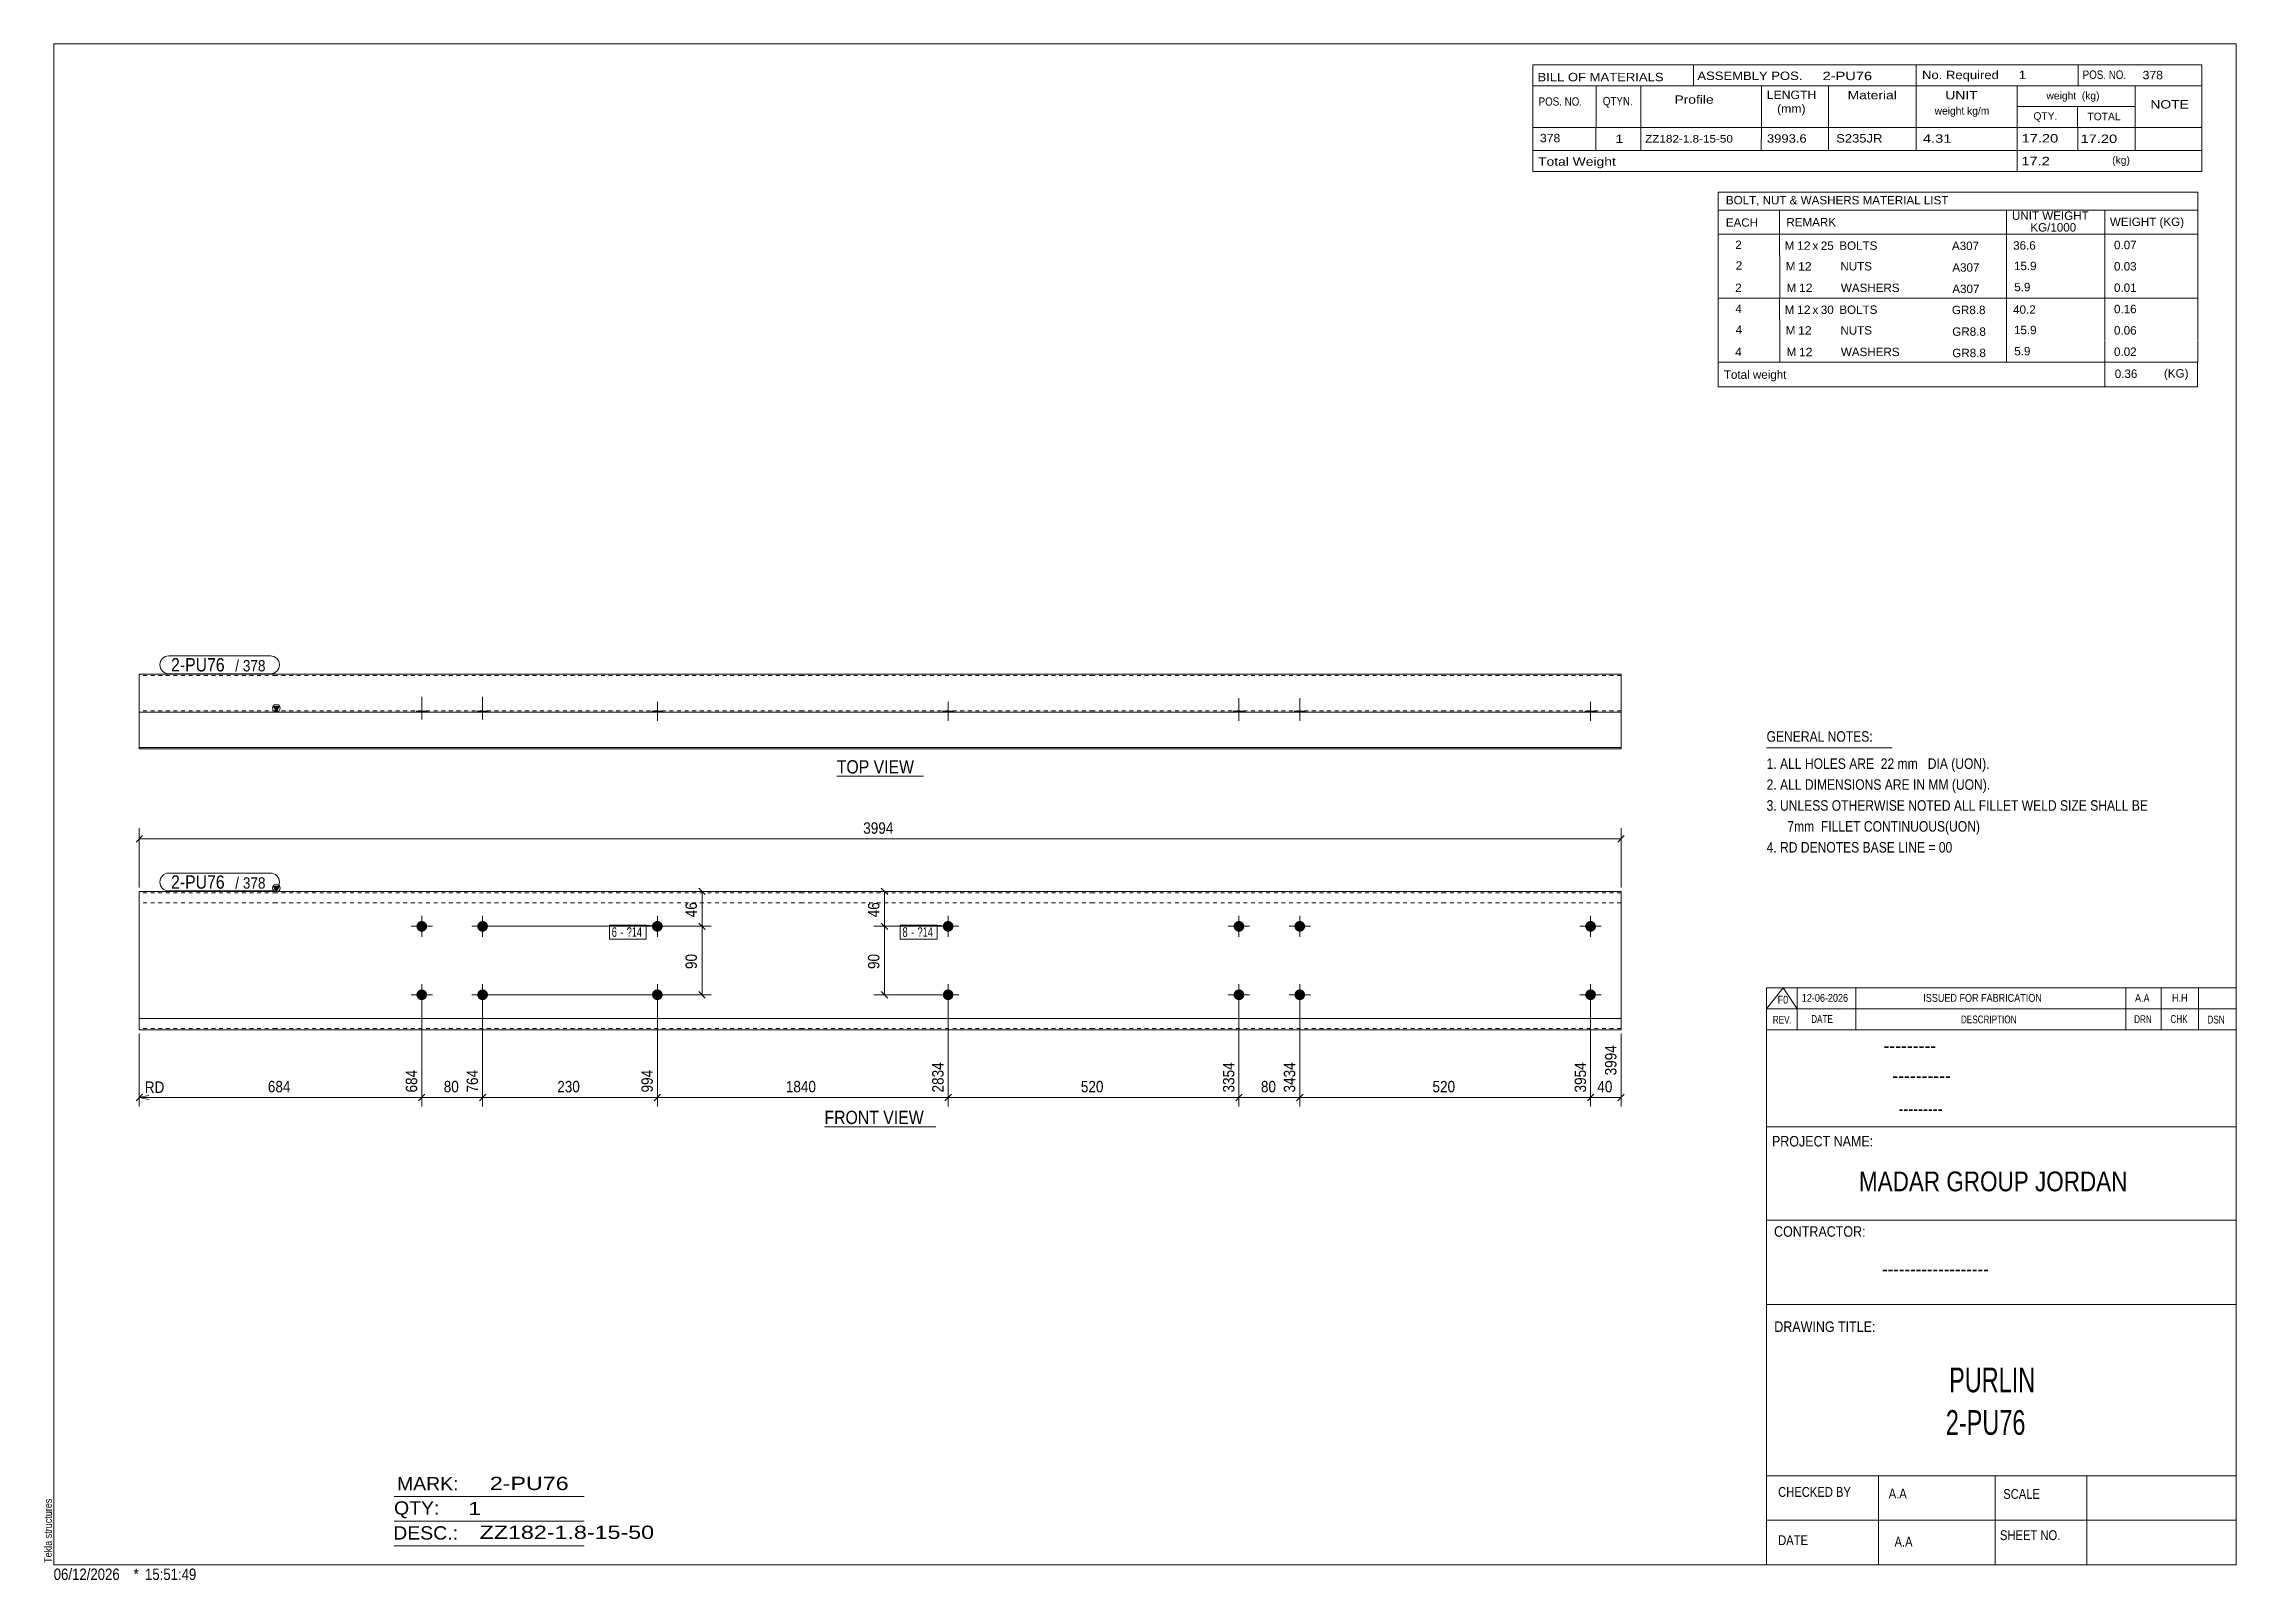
# Model space of a CAD drawing. Header units: millimetres. Extents: x 2 to 579, y 1 to 405.
import ezdxf

# ---------------------------------------------------------------- set-up
doc = ezdxf.new("R2010")
doc.units = ezdxf.units.MM
doc.linetypes.add('XKITLINE00', pattern=[0])
doc.linetypes.add('XKITLINE01', pattern=[4, 1, -1, 1, -1])
for name, color, linetype, lineweight in [('Bolt', 3, 'Continuous', 0), ('BoltMark', 7, 'Continuous', 0), ('Dimensions', 7, 'Continuous', 0), ('DrawingSheet', 5, 'Continuous', 0), ('OtherObjectType', 7, 'Continuous', 0), ('Part', 2, 'Continuous', 0), ('PartMark', 7, 'Continuous', 0)]:
    doc.layers.add(name, color=color, linetype=linetype, lineweight=lineweight)
doc.styles.add('@ARIAL_UNICODE_MS_BOLD', font='ARIAL.TTF')
doc.styles.add('ARIAL', font='ARIAL.TTF')
doc.styles.add('ARIAL_NARROW', font='ARIALN.TTF')
doc.styles.add('COMIC_SANS_MS_BOLD', font='COMICBD.TTF')
doc.styles.add('SWIS721_EX_BT', font='ARIAL.TTF')
doc.styles.add('SWISSE', font='ARIAL.TTF')

# ---------------------------------------------------------------- blocks, each defined once
blk = doc.blocks.new('*A1')
at = {"layer": 'Bolt'}
for points in [[(103.19, 172.88), (103.19, 172.84), (103.19, 172.81), (103.19, 172.77), (103.18, 172.74), (103.18, 172.7), (103.17, 172.67), (103.17, 172.64), (103.16, 172.6), (103.15, 172.57), (103.14, 172.54), (103.13, 172.5), (103.12, 172.47), (103.11, 172.44), (103.1, 172.41), (103.09, 172.37), (103.07, 172.34), (103.06, 172.31), (103.04, 172.28), (103.03, 172.25), (103.01, 172.22), (102.99, 172.19), (102.98, 172.16), (102.96, 172.13), (102.94, 172.1), (102.92, 172.08), (102.9, 172.05), (102.88, 172.02), (102.85, 172), (102.83, 171.97), (102.81, 171.94), (102.78, 171.92), (102.76, 171.9), (102.73, 171.87), (102.71, 171.85), (102.68, 171.83), (102.66, 171.81), (102.63, 171.79), (102.6, 171.77), (102.57, 171.75), (102.54, 171.73), (102.51, 171.71), (102.48, 171.69), (102.45, 171.68), (102.42, 171.66), (102.39, 171.64), (102.36, 171.63), (102.33, 171.62), (102.3, 171.6), (102.27, 171.59), (102.23, 171.58), (102.2, 171.57), (102.17, 171.56), (102.13, 171.55), (102.1, 171.54), (102.07, 171.54), (102.03, 171.53), (102, 171.53), (101.97, 171.52), (101.93, 171.52), (101.9, 171.51), (101.86, 171.51), (101.83, 171.51), (101.79, 171.51), (101.76, 171.51), (101.73, 171.51), (101.69, 171.51), (101.66, 171.52), (101.62, 171.52), (101.59, 171.53), (101.55, 171.53), (101.52, 171.54), (101.49, 171.54), (101.45, 171.55), (101.42, 171.56), (101.39, 171.57), (101.35, 171.58), (101.32, 171.59), (101.29, 171.6), (101.26, 171.62), (101.23, 171.63), (101.2, 171.64), (101.16, 171.66), (101.13, 171.68), (101.1, 171.69), (101.07, 171.71), (101.04, 171.73), (101.02, 171.75), (100.99, 171.77), (100.96, 171.79), (100.93, 171.81), (100.91, 171.83), (100.88, 171.85), (100.85, 171.87), (100.83, 171.9), (100.8, 171.92), (100.78, 171.94), (100.76, 171.97), (100.73, 172), (100.71, 172.02), (100.69, 172.05), (100.67, 172.08), (100.65, 172.1), (100.63, 172.13), (100.61, 172.16), (100.59, 172.19), (100.58, 172.22), (100.56, 172.25), (100.54, 172.28), (100.53, 172.31), (100.51, 172.34), (100.5, 172.37), (100.49, 172.41), (100.48, 172.44), (100.46, 172.47), (100.45, 172.5), (100.44, 172.54), (100.44, 172.57), (100.43, 172.6), (100.42, 172.64), (100.41, 172.67), (100.41, 172.7), (100.4, 172.74), (100.4, 172.77), (100.4, 172.81), (100.4, 172.84), (100.39, 172.88), (100.39, 172.91), (100.39, 172.94), (100.4, 172.98), (100.4, 173.01), (100.4, 173.05), (100.4, 173.08), (100.41, 173.12), (100.41, 173.15), (100.42, 173.18), (100.43, 173.22), (100.44, 173.25), (100.44, 173.28), (100.45, 173.32), (100.46, 173.35), (100.48, 173.38), (100.49, 173.41), (100.5, 173.45), (100.51, 173.48), (100.53, 173.51), (100.54, 173.54), (100.56, 173.57), (100.58, 173.6), (100.59, 173.63), (100.61, 173.66), (100.63, 173.69), (100.65, 173.72), (100.67, 173.74), (100.69, 173.77), (100.71, 173.8), (100.73, 173.82), (100.76, 173.85), (100.78, 173.88), (100.8, 173.9), (100.83, 173.92), (100.85, 173.95), (100.88, 173.97), (100.91, 173.99), (100.93, 174.01), (100.96, 174.03), (100.99, 174.05), (101.02, 174.07), (101.04, 174.09), (101.07, 174.11), (101.1, 174.13), (101.13, 174.14), (101.16, 174.16), (101.2, 174.18), (101.23, 174.19), (101.26, 174.2), (101.29, 174.22), (101.32, 174.23), (101.35, 174.24), (101.39, 174.25), (101.42, 174.26), (101.45, 174.27), (101.49, 174.28), (101.52, 174.28), (101.55, 174.29), (101.59, 174.29), (101.62, 174.3), (101.66, 174.3), (101.69, 174.31), (101.73, 174.31), (101.76, 174.31), (101.79, 174.31), (101.83, 174.31), (101.86, 174.31), (101.9, 174.31), (101.93, 174.3), (101.97, 174.3), (102, 174.29), (102.03, 174.29), (102.07, 174.28), (102.1, 174.28), (102.13, 174.27), (102.17, 174.26), (102.2, 174.25), (102.23, 174.24), (102.27, 174.23), (102.3, 174.22), (102.33, 174.2), (102.36, 174.19), (102.39, 174.18), (102.42, 174.16), (102.45, 174.14), (102.48, 174.13), (102.51, 174.11), (102.54, 174.09), (102.57, 174.07), (102.6, 174.05), (102.63, 174.03), (102.66, 174.01), (102.68, 173.99), (102.71, 173.97), (102.73, 173.95), (102.76, 173.92), (102.78, 173.9), (102.81, 173.88), (102.83, 173.85), (102.85, 173.82), (102.88, 173.8), (102.9, 173.77), (102.92, 173.74), (102.94, 173.72), (102.96, 173.69), (102.98, 173.66), (102.99, 173.63), (103.01, 173.6), (103.03, 173.57), (103.04, 173.54), (103.06, 173.51), (103.07, 173.48), (103.09, 173.45), (103.1, 173.41), (103.11, 173.38), (103.12, 173.35), (103.13, 173.32), (103.14, 173.28), (103.15, 173.25), (103.16, 173.22), (103.17, 173.18), (103.17, 173.15), (103.18, 173.12), (103.18, 173.08), (103.19, 173.05), (103.19, 173.01), (103.19, 172.98), (103.19, 172.94), (103.19, 172.91)], [(119.19, 172.88), (119.19, 172.84), (119.19, 172.81), (119.19, 172.77), (119.18, 172.74), (119.18, 172.7), (119.17, 172.67), (119.17, 172.64), (119.16, 172.6), (119.15, 172.57), (119.14, 172.54), (119.13, 172.5), (119.12, 172.47), (119.11, 172.44), (119.1, 172.41), (119.09, 172.37), (119.07, 172.34), (119.06, 172.31), (119.04, 172.28), (119.03, 172.25), (119.01, 172.22), (118.99, 172.19), (118.98, 172.16), (118.96, 172.13), (118.94, 172.1), (118.92, 172.08), (118.9, 172.05), (118.88, 172.02), (118.85, 172), (118.83, 171.97), (118.81, 171.94), (118.78, 171.92), (118.76, 171.9), (118.73, 171.87), (118.71, 171.85), (118.68, 171.83), (118.66, 171.81), (118.63, 171.79), (118.6, 171.77), (118.57, 171.75), (118.54, 171.73), (118.51, 171.71), (118.48, 171.69), (118.45, 171.68), (118.42, 171.66), (118.39, 171.64), (118.36, 171.63), (118.33, 171.62), (118.3, 171.6), (118.27, 171.59), (118.23, 171.58), (118.2, 171.57), (118.17, 171.56), (118.13, 171.55), (118.1, 171.54), (118.07, 171.54), (118.03, 171.53), (118, 171.53), (117.97, 171.52), (117.93, 171.52), (117.9, 171.51), (117.86, 171.51), (117.83, 171.51), (117.79, 171.51), (117.76, 171.51), (117.73, 171.51), (117.69, 171.51), (117.66, 171.52), (117.62, 171.52), (117.59, 171.53), (117.55, 171.53), (117.52, 171.54), (117.49, 171.54), (117.45, 171.55), (117.42, 171.56), (117.39, 171.57), (117.35, 171.58), (117.32, 171.59), (117.29, 171.6), (117.26, 171.62), (117.23, 171.63), (117.2, 171.64), (117.16, 171.66), (117.13, 171.68), (117.1, 171.69), (117.07, 171.71), (117.04, 171.73), (117.02, 171.75), (116.99, 171.77), (116.96, 171.79), (116.93, 171.81), (116.91, 171.83), (116.88, 171.85), (116.85, 171.87), (116.83, 171.9), (116.8, 171.92), (116.78, 171.94), (116.76, 171.97), (116.73, 172), (116.71, 172.02), (116.69, 172.05), (116.67, 172.08), (116.65, 172.1), (116.63, 172.13), (116.61, 172.16), (116.59, 172.19), (116.58, 172.22), (116.56, 172.25), (116.54, 172.28), (116.53, 172.31), (116.51, 172.34), (116.5, 172.37), (116.49, 172.41), (116.48, 172.44), (116.46, 172.47), (116.45, 172.5), (116.44, 172.54), (116.44, 172.57), (116.43, 172.6), (116.42, 172.64), (116.41, 172.67), (116.41, 172.7), (116.4, 172.74), (116.4, 172.77), (116.4, 172.81), (116.4, 172.84), (116.39, 172.88), (116.39, 172.91), (116.39, 172.94), (116.4, 172.98), (116.4, 173.01), (116.4, 173.05), (116.4, 173.08), (116.41, 173.12), (116.41, 173.15), (116.42, 173.18), (116.43, 173.22), (116.44, 173.25), (116.44, 173.28), (116.45, 173.32), (116.46, 173.35), (116.48, 173.38), (116.49, 173.41), (116.5, 173.45), (116.51, 173.48), (116.53, 173.51), (116.54, 173.54), (116.56, 173.57), (116.58, 173.6), (116.59, 173.63), (116.61, 173.66), (116.63, 173.69), (116.65, 173.72), (116.67, 173.74), (116.69, 173.77), (116.71, 173.8), (116.73, 173.82), (116.76, 173.85), (116.78, 173.88), (116.8, 173.9), (116.83, 173.92), (116.85, 173.95), (116.88, 173.97), (116.91, 173.99), (116.93, 174.01), (116.96, 174.03), (116.99, 174.05), (117.02, 174.07), (117.04, 174.09), (117.07, 174.11), (117.1, 174.13), (117.13, 174.14), (117.16, 174.16), (117.2, 174.18), (117.23, 174.19), (117.26, 174.2), (117.29, 174.22), (117.32, 174.23), (117.35, 174.24), (117.39, 174.25), (117.42, 174.26), (117.45, 174.27), (117.49, 174.28), (117.52, 174.28), (117.55, 174.29), (117.59, 174.29), (117.62, 174.3), (117.66, 174.3), (117.69, 174.31), (117.73, 174.31), (117.76, 174.31), (117.79, 174.31), (117.83, 174.31), (117.86, 174.31), (117.9, 174.31), (117.93, 174.3), (117.97, 174.3), (118, 174.29), (118.03, 174.29), (118.07, 174.28), (118.1, 174.28), (118.13, 174.27), (118.17, 174.26), (118.2, 174.25), (118.23, 174.24), (118.27, 174.23), (118.3, 174.22), (118.33, 174.2), (118.36, 174.19), (118.39, 174.18), (118.42, 174.16), (118.45, 174.14), (118.48, 174.13), (118.51, 174.11), (118.54, 174.09), (118.57, 174.07), (118.6, 174.05), (118.63, 174.03), (118.66, 174.01), (118.68, 173.99), (118.71, 173.97), (118.73, 173.95), (118.76, 173.92), (118.78, 173.9), (118.81, 173.88), (118.83, 173.85), (118.85, 173.82), (118.88, 173.8), (118.9, 173.77), (118.92, 173.74), (118.94, 173.72), (118.96, 173.69), (118.98, 173.66), (118.99, 173.63), (119.01, 173.6), (119.03, 173.57), (119.04, 173.54), (119.06, 173.51), (119.07, 173.48), (119.09, 173.45), (119.1, 173.41), (119.11, 173.38), (119.12, 173.35), (119.13, 173.32), (119.14, 173.28), (119.15, 173.25), (119.16, 173.22), (119.17, 173.18), (119.17, 173.15), (119.18, 173.12), (119.18, 173.08), (119.19, 173.05), (119.19, 173.01), (119.19, 172.98), (119.19, 172.94), (119.19, 172.91)], [(103.19, 154.88), (103.19, 154.84), (103.19, 154.81), (103.19, 154.77), (103.18, 154.74), (103.18, 154.7), (103.17, 154.67), (103.17, 154.64), (103.16, 154.6), (103.15, 154.57), (103.14, 154.54), (103.13, 154.5), (103.12, 154.47), (103.11, 154.44), (103.1, 154.41), (103.09, 154.37), (103.07, 154.34), (103.06, 154.31), (103.04, 154.28), (103.03, 154.25), (103.01, 154.22), (102.99, 154.19), (102.98, 154.16), (102.96, 154.13), (102.94, 154.1), (102.92, 154.08), (102.9, 154.05), (102.88, 154.02), (102.85, 154), (102.83, 153.97), (102.81, 153.94), (102.78, 153.92), (102.76, 153.9), (102.73, 153.87), (102.71, 153.85), (102.68, 153.83), (102.66, 153.81), (102.63, 153.79), (102.6, 153.77), (102.57, 153.75), (102.54, 153.73), (102.51, 153.71), (102.48, 153.69), (102.45, 153.68), (102.42, 153.66), (102.39, 153.64), (102.36, 153.63), (102.33, 153.62), (102.3, 153.6), (102.27, 153.59), (102.23, 153.58), (102.2, 153.57), (102.17, 153.56), (102.13, 153.55), (102.1, 153.54), (102.07, 153.54), (102.03, 153.53), (102, 153.53), (101.97, 153.52), (101.93, 153.52), (101.9, 153.51), (101.86, 153.51), (101.83, 153.51), (101.79, 153.51), (101.76, 153.51), (101.73, 153.51), (101.69, 153.51), (101.66, 153.52), (101.62, 153.52), (101.59, 153.53), (101.55, 153.53), (101.52, 153.54), (101.49, 153.54), (101.45, 153.55), (101.42, 153.56), (101.39, 153.57), (101.35, 153.58), (101.32, 153.59), (101.29, 153.6), (101.26, 153.62), (101.23, 153.63), (101.2, 153.64), (101.16, 153.66), (101.13, 153.68), (101.1, 153.69), (101.07, 153.71), (101.04, 153.73), (101.02, 153.75), (100.99, 153.77), (100.96, 153.79), (100.93, 153.81), (100.91, 153.83), (100.88, 153.85), (100.85, 153.87), (100.83, 153.9), (100.8, 153.92), (100.78, 153.94), (100.76, 153.97), (100.73, 154), (100.71, 154.02), (100.69, 154.05), (100.67, 154.08), (100.65, 154.1), (100.63, 154.13), (100.61, 154.16), (100.59, 154.19), (100.58, 154.22), (100.56, 154.25), (100.54, 154.28), (100.53, 154.31), (100.51, 154.34), (100.5, 154.37), (100.49, 154.41), (100.48, 154.44), (100.46, 154.47), (100.45, 154.5), (100.44, 154.54), (100.44, 154.57), (100.43, 154.6), (100.42, 154.64), (100.41, 154.67), (100.41, 154.7), (100.4, 154.74), (100.4, 154.77), (100.4, 154.81), (100.4, 154.84), (100.39, 154.88), (100.39, 154.91), (100.39, 154.94), (100.4, 154.98), (100.4, 155.01), (100.4, 155.05), (100.4, 155.08), (100.41, 155.12), (100.41, 155.15), (100.42, 155.18), (100.43, 155.22), (100.44, 155.25), (100.44, 155.28), (100.45, 155.32), (100.46, 155.35), (100.48, 155.38), (100.49, 155.41), (100.5, 155.45), (100.51, 155.48), (100.53, 155.51), (100.54, 155.54), (100.56, 155.57), (100.58, 155.6), (100.59, 155.63), (100.61, 155.66), (100.63, 155.69), (100.65, 155.72), (100.67, 155.74), (100.69, 155.77), (100.71, 155.8), (100.73, 155.82), (100.76, 155.85), (100.78, 155.88), (100.8, 155.9), (100.83, 155.92), (100.85, 155.95), (100.88, 155.97), (100.91, 155.99), (100.93, 156.01), (100.96, 156.03), (100.99, 156.05), (101.02, 156.07), (101.04, 156.09), (101.07, 156.11), (101.1, 156.13), (101.13, 156.14), (101.16, 156.16), (101.2, 156.18), (101.23, 156.19), (101.26, 156.2), (101.29, 156.22), (101.32, 156.23), (101.35, 156.24), (101.39, 156.25), (101.42, 156.26), (101.45, 156.27), (101.49, 156.28), (101.52, 156.28), (101.55, 156.29), (101.59, 156.29), (101.62, 156.3), (101.66, 156.3), (101.69, 156.31), (101.73, 156.31), (101.76, 156.31), (101.79, 156.31), (101.83, 156.31), (101.86, 156.31), (101.9, 156.31), (101.93, 156.3), (101.97, 156.3), (102, 156.29), (102.03, 156.29), (102.07, 156.28), (102.1, 156.28), (102.13, 156.27), (102.17, 156.26), (102.2, 156.25), (102.23, 156.24), (102.27, 156.23), (102.3, 156.22), (102.33, 156.2), (102.36, 156.19), (102.39, 156.18), (102.42, 156.16), (102.45, 156.14), (102.48, 156.13), (102.51, 156.11), (102.54, 156.09), (102.57, 156.07), (102.6, 156.05), (102.63, 156.03), (102.66, 156.01), (102.68, 155.99), (102.71, 155.97), (102.73, 155.95), (102.76, 155.92), (102.78, 155.9), (102.81, 155.88), (102.83, 155.85), (102.85, 155.82), (102.88, 155.8), (102.9, 155.77), (102.92, 155.74), (102.94, 155.72), (102.96, 155.69), (102.98, 155.66), (102.99, 155.63), (103.01, 155.6), (103.03, 155.57), (103.04, 155.54), (103.06, 155.51), (103.07, 155.48), (103.09, 155.45), (103.1, 155.41), (103.11, 155.38), (103.12, 155.35), (103.13, 155.32), (103.14, 155.28), (103.15, 155.25), (103.16, 155.22), (103.17, 155.18), (103.17, 155.15), (103.18, 155.12), (103.18, 155.08), (103.19, 155.05), (103.19, 155.01), (103.19, 154.98), (103.19, 154.94), (103.19, 154.91)], [(119.19, 154.88), (119.19, 154.84), (119.19, 154.81), (119.19, 154.77), (119.18, 154.74), (119.18, 154.7), (119.17, 154.67), (119.17, 154.64), (119.16, 154.6), (119.15, 154.57), (119.14, 154.54), (119.13, 154.5), (119.12, 154.47), (119.11, 154.44), (119.1, 154.41), (119.09, 154.37), (119.07, 154.34), (119.06, 154.31), (119.04, 154.28), (119.03, 154.25), (119.01, 154.22), (118.99, 154.19), (118.98, 154.16), (118.96, 154.13), (118.94, 154.1), (118.92, 154.08), (118.9, 154.05), (118.88, 154.02), (118.85, 154), (118.83, 153.97), (118.81, 153.94), (118.78, 153.92), (118.76, 153.9), (118.73, 153.87), (118.71, 153.85), (118.68, 153.83), (118.66, 153.81), (118.63, 153.79), (118.6, 153.77), (118.57, 153.75), (118.54, 153.73), (118.51, 153.71), (118.48, 153.69), (118.45, 153.68), (118.42, 153.66), (118.39, 153.64), (118.36, 153.63), (118.33, 153.62), (118.3, 153.6), (118.27, 153.59), (118.23, 153.58), (118.2, 153.57), (118.17, 153.56), (118.13, 153.55), (118.1, 153.54), (118.07, 153.54), (118.03, 153.53), (118, 153.53), (117.97, 153.52), (117.93, 153.52), (117.9, 153.51), (117.86, 153.51), (117.83, 153.51), (117.79, 153.51), (117.76, 153.51), (117.73, 153.51), (117.69, 153.51), (117.66, 153.52), (117.62, 153.52), (117.59, 153.53), (117.55, 153.53), (117.52, 153.54), (117.49, 153.54), (117.45, 153.55), (117.42, 153.56), (117.39, 153.57), (117.35, 153.58), (117.32, 153.59), (117.29, 153.6), (117.26, 153.62), (117.23, 153.63), (117.2, 153.64), (117.16, 153.66), (117.13, 153.68), (117.1, 153.69), (117.07, 153.71), (117.04, 153.73), (117.02, 153.75), (116.99, 153.77), (116.96, 153.79), (116.93, 153.81), (116.91, 153.83), (116.88, 153.85), (116.85, 153.87), (116.83, 153.9), (116.8, 153.92), (116.78, 153.94), (116.76, 153.97), (116.73, 154), (116.71, 154.02), (116.69, 154.05), (116.67, 154.08), (116.65, 154.1), (116.63, 154.13), (116.61, 154.16), (116.59, 154.19), (116.58, 154.22), (116.56, 154.25), (116.54, 154.28), (116.53, 154.31), (116.51, 154.34), (116.5, 154.37), (116.49, 154.41), (116.48, 154.44), (116.46, 154.47), (116.45, 154.5), (116.44, 154.54), (116.44, 154.57), (116.43, 154.6), (116.42, 154.64), (116.41, 154.67), (116.41, 154.7), (116.4, 154.74), (116.4, 154.77), (116.4, 154.81), (116.4, 154.84), (116.39, 154.88), (116.39, 154.91), (116.39, 154.94), (116.4, 154.98), (116.4, 155.01), (116.4, 155.05), (116.4, 155.08), (116.41, 155.12), (116.41, 155.15), (116.42, 155.18), (116.43, 155.22), (116.44, 155.25), (116.44, 155.28), (116.45, 155.32), (116.46, 155.35), (116.48, 155.38), (116.49, 155.41), (116.5, 155.45), (116.51, 155.48), (116.53, 155.51), (116.54, 155.54), (116.56, 155.57), (116.58, 155.6), (116.59, 155.63), (116.61, 155.66), (116.63, 155.69), (116.65, 155.72), (116.67, 155.74), (116.69, 155.77), (116.71, 155.8), (116.73, 155.82), (116.76, 155.85), (116.78, 155.88), (116.8, 155.9), (116.83, 155.92), (116.85, 155.95), (116.88, 155.97), (116.91, 155.99), (116.93, 156.01), (116.96, 156.03), (116.99, 156.05), (117.02, 156.07), (117.04, 156.09), (117.07, 156.11), (117.1, 156.13), (117.13, 156.14), (117.16, 156.16), (117.2, 156.18), (117.23, 156.19), (117.26, 156.2), (117.29, 156.22), (117.32, 156.23), (117.35, 156.24), (117.39, 156.25), (117.42, 156.26), (117.45, 156.27), (117.49, 156.28), (117.52, 156.28), (117.55, 156.29), (117.59, 156.29), (117.62, 156.3), (117.66, 156.3), (117.69, 156.31), (117.73, 156.31), (117.76, 156.31), (117.79, 156.31), (117.83, 156.31), (117.86, 156.31), (117.9, 156.31), (117.93, 156.3), (117.97, 156.3), (118, 156.29), (118.03, 156.29), (118.07, 156.28), (118.1, 156.28), (118.13, 156.27), (118.17, 156.26), (118.2, 156.25), (118.23, 156.24), (118.27, 156.23), (118.3, 156.22), (118.33, 156.2), (118.36, 156.19), (118.39, 156.18), (118.42, 156.16), (118.45, 156.14), (118.48, 156.13), (118.51, 156.11), (118.54, 156.09), (118.57, 156.07), (118.6, 156.05), (118.63, 156.03), (118.66, 156.01), (118.68, 155.99), (118.71, 155.97), (118.73, 155.95), (118.76, 155.92), (118.78, 155.9), (118.81, 155.88), (118.83, 155.85), (118.85, 155.82), (118.88, 155.8), (118.9, 155.77), (118.92, 155.74), (118.94, 155.72), (118.96, 155.69), (118.98, 155.66), (118.99, 155.63), (119.01, 155.6), (119.03, 155.57), (119.04, 155.54), (119.06, 155.51), (119.07, 155.48), (119.09, 155.45), (119.1, 155.41), (119.11, 155.38), (119.12, 155.35), (119.13, 155.32), (119.14, 155.28), (119.15, 155.25), (119.16, 155.22), (119.17, 155.18), (119.17, 155.15), (119.18, 155.12), (119.18, 155.08), (119.19, 155.05), (119.19, 155.01), (119.19, 154.98), (119.19, 154.94), (119.19, 154.91)]]:
    blk.add_hatch(color=3, dxfattribs=at).paths.add_polyline_path(points, flags=17)
at = {"layer": 'Bolt', "color": 3, "linetype": 'XKITLINE00', "lineweight": 0}
for p, q in [((101.79, 175.71), (101.79, 170.11)), ((117.79, 175.71), (117.79, 170.11)), ((104.59, 172.91), (98.99, 172.91)), ((120.59, 172.91), (114.99, 172.91)), ((101.79, 157.71), (101.79, 152.11)), ((117.79, 157.71), (117.79, 152.11)), ((104.59, 154.91), (98.99, 154.91)), ((120.59, 154.91), (114.99, 154.91))]:
    blk.add_line(p, q, dxfattribs=at)
blk = doc.blocks.new('*A2')
at = {"layer": 'Bolt'}
for points in [[(165.15, 172.88), (165.14, 172.84), (165.14, 172.81), (165.14, 172.77), (165.14, 172.74), (165.13, 172.7), (165.13, 172.67), (165.12, 172.64), (165.11, 172.6), (165.1, 172.57), (165.09, 172.54), (165.09, 172.5), (165.07, 172.47), (165.06, 172.44), (165.05, 172.41), (165.04, 172.37), (165.03, 172.34), (165.01, 172.31), (165, 172.28), (164.98, 172.25), (164.96, 172.22), (164.95, 172.19), (164.93, 172.16), (164.91, 172.13), (164.89, 172.1), (164.87, 172.08), (164.85, 172.05), (164.83, 172.02), (164.81, 172), (164.78, 171.97), (164.76, 171.94), (164.74, 171.92), (164.71, 171.9), (164.69, 171.87), (164.66, 171.85), (164.63, 171.83), (164.61, 171.81), (164.58, 171.79), (164.55, 171.77), (164.52, 171.75), (164.49, 171.73), (164.47, 171.71), (164.44, 171.69), (164.41, 171.68), (164.38, 171.66), (164.34, 171.64), (164.31, 171.63), (164.28, 171.62), (164.25, 171.6), (164.22, 171.59), (164.18, 171.58), (164.15, 171.57), (164.12, 171.56), (164.09, 171.55), (164.05, 171.54), (164.02, 171.54), (163.98, 171.53), (163.95, 171.53), (163.92, 171.52), (163.88, 171.52), (163.85, 171.51), (163.81, 171.51), (163.78, 171.51), (163.75, 171.51), (163.71, 171.51), (163.68, 171.51), (163.64, 171.51), (163.61, 171.52), (163.57, 171.52), (163.54, 171.53), (163.51, 171.53), (163.47, 171.54), (163.44, 171.54), (163.41, 171.55), (163.37, 171.56), (163.34, 171.57), (163.31, 171.58), (163.27, 171.59), (163.24, 171.6), (163.21, 171.62), (163.18, 171.63), (163.15, 171.64), (163.12, 171.66), (163.09, 171.68), (163.06, 171.69), (163.03, 171.71), (163, 171.73), (162.97, 171.75), (162.94, 171.77), (162.91, 171.79), (162.88, 171.81), (162.86, 171.83), (162.83, 171.85), (162.81, 171.87), (162.78, 171.9), (162.76, 171.92), (162.73, 171.94), (162.71, 171.97), (162.69, 172), (162.66, 172.02), (162.64, 172.05), (162.62, 172.08), (162.6, 172.1), (162.58, 172.13), (162.56, 172.16), (162.54, 172.19), (162.53, 172.22), (162.51, 172.25), (162.5, 172.28), (162.48, 172.31), (162.47, 172.34), (162.45, 172.37), (162.44, 172.41), (162.43, 172.44), (162.42, 172.47), (162.41, 172.5), (162.4, 172.54), (162.39, 172.57), (162.38, 172.6), (162.37, 172.64), (162.37, 172.67), (162.36, 172.7), (162.36, 172.74), (162.35, 172.77), (162.35, 172.81), (162.35, 172.84), (162.35, 172.88), (162.35, 172.91), (162.35, 172.94), (162.35, 172.98), (162.35, 173.01), (162.35, 173.05), (162.36, 173.08), (162.36, 173.12), (162.37, 173.15), (162.37, 173.18), (162.38, 173.22), (162.39, 173.25), (162.4, 173.28), (162.41, 173.32), (162.42, 173.35), (162.43, 173.38), (162.44, 173.41), (162.45, 173.45), (162.47, 173.48), (162.48, 173.51), (162.5, 173.54), (162.51, 173.57), (162.53, 173.6), (162.54, 173.63), (162.56, 173.66), (162.58, 173.69), (162.6, 173.72), (162.62, 173.74), (162.64, 173.77), (162.66, 173.8), (162.69, 173.82), (162.71, 173.85), (162.73, 173.88), (162.76, 173.9), (162.78, 173.92), (162.81, 173.95), (162.83, 173.97), (162.86, 173.99), (162.88, 174.01), (162.91, 174.03), (162.94, 174.05), (162.97, 174.07), (163, 174.09), (163.03, 174.11), (163.06, 174.13), (163.09, 174.14), (163.12, 174.16), (163.15, 174.18), (163.18, 174.19), (163.21, 174.2), (163.24, 174.22), (163.27, 174.23), (163.31, 174.24), (163.34, 174.25), (163.37, 174.26), (163.41, 174.27), (163.44, 174.28), (163.47, 174.28), (163.51, 174.29), (163.54, 174.29), (163.57, 174.3), (163.61, 174.3), (163.64, 174.31), (163.68, 174.31), (163.71, 174.31), (163.75, 174.31), (163.78, 174.31), (163.81, 174.31), (163.85, 174.31), (163.88, 174.3), (163.92, 174.3), (163.95, 174.29), (163.98, 174.29), (164.02, 174.28), (164.05, 174.28), (164.09, 174.27), (164.12, 174.26), (164.15, 174.25), (164.18, 174.24), (164.22, 174.23), (164.25, 174.22), (164.28, 174.2), (164.31, 174.19), (164.34, 174.18), (164.38, 174.16), (164.41, 174.14), (164.44, 174.13), (164.47, 174.11), (164.49, 174.09), (164.52, 174.07), (164.55, 174.05), (164.58, 174.03), (164.61, 174.01), (164.63, 173.99), (164.66, 173.97), (164.69, 173.95), (164.71, 173.92), (164.74, 173.9), (164.76, 173.88), (164.78, 173.85), (164.81, 173.82), (164.83, 173.8), (164.85, 173.77), (164.87, 173.74), (164.89, 173.72), (164.91, 173.69), (164.93, 173.66), (164.95, 173.63), (164.96, 173.6), (164.98, 173.57), (165, 173.54), (165.01, 173.51), (165.03, 173.48), (165.04, 173.45), (165.05, 173.41), (165.06, 173.38), (165.07, 173.35), (165.09, 173.32), (165.09, 173.28), (165.1, 173.25), (165.11, 173.22), (165.12, 173.18), (165.13, 173.15), (165.13, 173.12), (165.14, 173.08), (165.14, 173.05), (165.14, 173.01), (165.14, 172.98), (165.15, 172.94), (165.15, 172.91)], [(165.15, 154.88), (165.14, 154.84), (165.14, 154.81), (165.14, 154.77), (165.14, 154.74), (165.13, 154.7), (165.13, 154.67), (165.12, 154.64), (165.11, 154.6), (165.1, 154.57), (165.09, 154.54), (165.09, 154.5), (165.07, 154.47), (165.06, 154.44), (165.05, 154.41), (165.04, 154.37), (165.03, 154.34), (165.01, 154.31), (165, 154.28), (164.98, 154.25), (164.96, 154.22), (164.95, 154.19), (164.93, 154.16), (164.91, 154.13), (164.89, 154.1), (164.87, 154.08), (164.85, 154.05), (164.83, 154.02), (164.81, 154), (164.78, 153.97), (164.76, 153.94), (164.74, 153.92), (164.71, 153.9), (164.69, 153.87), (164.66, 153.85), (164.63, 153.83), (164.61, 153.81), (164.58, 153.79), (164.55, 153.77), (164.52, 153.75), (164.49, 153.73), (164.47, 153.71), (164.44, 153.69), (164.41, 153.68), (164.38, 153.66), (164.34, 153.64), (164.31, 153.63), (164.28, 153.62), (164.25, 153.6), (164.22, 153.59), (164.18, 153.58), (164.15, 153.57), (164.12, 153.56), (164.09, 153.55), (164.05, 153.54), (164.02, 153.54), (163.98, 153.53), (163.95, 153.53), (163.92, 153.52), (163.88, 153.52), (163.85, 153.51), (163.81, 153.51), (163.78, 153.51), (163.75, 153.51), (163.71, 153.51), (163.68, 153.51), (163.64, 153.51), (163.61, 153.52), (163.57, 153.52), (163.54, 153.53), (163.51, 153.53), (163.47, 153.54), (163.44, 153.54), (163.41, 153.55), (163.37, 153.56), (163.34, 153.57), (163.31, 153.58), (163.27, 153.59), (163.24, 153.6), (163.21, 153.62), (163.18, 153.63), (163.15, 153.64), (163.12, 153.66), (163.09, 153.68), (163.06, 153.69), (163.03, 153.71), (163, 153.73), (162.97, 153.75), (162.94, 153.77), (162.91, 153.79), (162.88, 153.81), (162.86, 153.83), (162.83, 153.85), (162.81, 153.87), (162.78, 153.9), (162.76, 153.92), (162.73, 153.94), (162.71, 153.97), (162.69, 154), (162.66, 154.02), (162.64, 154.05), (162.62, 154.08), (162.6, 154.1), (162.58, 154.13), (162.56, 154.16), (162.54, 154.19), (162.53, 154.22), (162.51, 154.25), (162.5, 154.28), (162.48, 154.31), (162.47, 154.34), (162.45, 154.37), (162.44, 154.41), (162.43, 154.44), (162.42, 154.47), (162.41, 154.5), (162.4, 154.54), (162.39, 154.57), (162.38, 154.6), (162.37, 154.64), (162.37, 154.67), (162.36, 154.7), (162.36, 154.74), (162.35, 154.77), (162.35, 154.81), (162.35, 154.84), (162.35, 154.88), (162.35, 154.91), (162.35, 154.94), (162.35, 154.98), (162.35, 155.01), (162.35, 155.05), (162.36, 155.08), (162.36, 155.12), (162.37, 155.15), (162.37, 155.18), (162.38, 155.22), (162.39, 155.25), (162.4, 155.28), (162.41, 155.32), (162.42, 155.35), (162.43, 155.38), (162.44, 155.41), (162.45, 155.45), (162.47, 155.48), (162.48, 155.51), (162.5, 155.54), (162.51, 155.57), (162.53, 155.6), (162.54, 155.63), (162.56, 155.66), (162.58, 155.69), (162.6, 155.72), (162.62, 155.74), (162.64, 155.77), (162.66, 155.8), (162.69, 155.82), (162.71, 155.85), (162.73, 155.88), (162.76, 155.9), (162.78, 155.92), (162.81, 155.95), (162.83, 155.97), (162.86, 155.99), (162.88, 156.01), (162.91, 156.03), (162.94, 156.05), (162.97, 156.07), (163, 156.09), (163.03, 156.11), (163.06, 156.13), (163.09, 156.14), (163.12, 156.16), (163.15, 156.18), (163.18, 156.19), (163.21, 156.2), (163.24, 156.22), (163.27, 156.23), (163.31, 156.24), (163.34, 156.25), (163.37, 156.26), (163.41, 156.27), (163.44, 156.28), (163.47, 156.28), (163.51, 156.29), (163.54, 156.29), (163.57, 156.3), (163.61, 156.3), (163.64, 156.31), (163.68, 156.31), (163.71, 156.31), (163.75, 156.31), (163.78, 156.31), (163.81, 156.31), (163.85, 156.31), (163.88, 156.3), (163.92, 156.3), (163.95, 156.29), (163.98, 156.29), (164.02, 156.28), (164.05, 156.28), (164.09, 156.27), (164.12, 156.26), (164.15, 156.25), (164.18, 156.24), (164.22, 156.23), (164.25, 156.22), (164.28, 156.2), (164.31, 156.19), (164.34, 156.18), (164.38, 156.16), (164.41, 156.14), (164.44, 156.13), (164.47, 156.11), (164.49, 156.09), (164.52, 156.07), (164.55, 156.05), (164.58, 156.03), (164.61, 156.01), (164.63, 155.99), (164.66, 155.97), (164.69, 155.95), (164.71, 155.92), (164.74, 155.9), (164.76, 155.88), (164.78, 155.85), (164.81, 155.82), (164.83, 155.8), (164.85, 155.77), (164.87, 155.74), (164.89, 155.72), (164.91, 155.69), (164.93, 155.66), (164.95, 155.63), (164.96, 155.6), (164.98, 155.57), (165, 155.54), (165.01, 155.51), (165.03, 155.48), (165.04, 155.45), (165.05, 155.41), (165.06, 155.38), (165.07, 155.35), (165.09, 155.32), (165.09, 155.28), (165.1, 155.25), (165.11, 155.22), (165.12, 155.18), (165.13, 155.15), (165.13, 155.12), (165.14, 155.08), (165.14, 155.05), (165.14, 155.01), (165.14, 154.98), (165.15, 154.94), (165.15, 154.91)]]:
    blk.add_hatch(color=3, dxfattribs=at).paths.add_polyline_path(points, flags=17)
at = {"layer": 'Bolt', "color": 3, "linetype": 'XKITLINE00', "lineweight": 0}
for p, q in [((163.75, 175.71), (163.75, 170.11)), ((166.55, 172.91), (160.95, 172.91)), ((163.75, 157.71), (163.75, 152.11)), ((166.55, 154.91), (160.95, 154.91))]:
    blk.add_line(p, q, dxfattribs=at)
blk = doc.blocks.new('*A3')
at = {"layer": 'Bolt'}
for points in [[(318.12, 172.88), (318.12, 172.84), (318.12, 172.81), (318.11, 172.77), (318.11, 172.74), (318.11, 172.7), (318.1, 172.67), (318.09, 172.64), (318.09, 172.6), (318.08, 172.57), (318.07, 172.54), (318.06, 172.5), (318.05, 172.47), (318.04, 172.44), (318.03, 172.41), (318.01, 172.37), (318, 172.34), (317.99, 172.31), (317.97, 172.28), (317.96, 172.25), (317.94, 172.22), (317.92, 172.19), (317.9, 172.16), (317.89, 172.13), (317.87, 172.1), (317.85, 172.08), (317.83, 172.05), (317.8, 172.02), (317.78, 172), (317.76, 171.97), (317.74, 171.94), (317.71, 171.92), (317.69, 171.9), (317.66, 171.87), (317.64, 171.85), (317.61, 171.83), (317.58, 171.81), (317.56, 171.79), (317.53, 171.77), (317.5, 171.75), (317.47, 171.73), (317.44, 171.71), (317.41, 171.69), (317.38, 171.68), (317.35, 171.66), (317.32, 171.64), (317.29, 171.63), (317.26, 171.62), (317.23, 171.6), (317.19, 171.59), (317.16, 171.58), (317.13, 171.57), (317.09, 171.56), (317.06, 171.55), (317.03, 171.54), (316.99, 171.54), (316.96, 171.53), (316.93, 171.53), (316.89, 171.52), (316.86, 171.52), (316.82, 171.51), (316.79, 171.51), (316.76, 171.51), (316.72, 171.51), (316.69, 171.51), (316.65, 171.51), (316.62, 171.51), (316.58, 171.52), (316.55, 171.52), (316.52, 171.53), (316.48, 171.53), (316.45, 171.54), (316.41, 171.54), (316.38, 171.55), (316.35, 171.56), (316.31, 171.57), (316.28, 171.58), (316.25, 171.59), (316.22, 171.6), (316.19, 171.62), (316.15, 171.63), (316.12, 171.64), (316.09, 171.66), (316.06, 171.68), (316.03, 171.69), (316, 171.71), (315.97, 171.73), (315.94, 171.75), (315.92, 171.77), (315.89, 171.79), (315.86, 171.81), (315.83, 171.83), (315.81, 171.85), (315.78, 171.87), (315.76, 171.9), (315.73, 171.92), (315.71, 171.94), (315.68, 171.97), (315.66, 172), (315.64, 172.02), (315.62, 172.05), (315.6, 172.08), (315.58, 172.1), (315.56, 172.13), (315.54, 172.16), (315.52, 172.19), (315.5, 172.22), (315.49, 172.25), (315.47, 172.28), (315.46, 172.31), (315.44, 172.34), (315.43, 172.37), (315.42, 172.41), (315.4, 172.44), (315.39, 172.47), (315.38, 172.5), (315.37, 172.54), (315.36, 172.57), (315.36, 172.6), (315.35, 172.64), (315.34, 172.67), (315.34, 172.7), (315.33, 172.74), (315.33, 172.77), (315.33, 172.81), (315.32, 172.84), (315.32, 172.88), (315.32, 172.91), (315.32, 172.94), (315.32, 172.98), (315.33, 173.01), (315.33, 173.05), (315.33, 173.08), (315.34, 173.12), (315.34, 173.15), (315.35, 173.18), (315.36, 173.22), (315.36, 173.25), (315.37, 173.28), (315.38, 173.32), (315.39, 173.35), (315.4, 173.38), (315.42, 173.41), (315.43, 173.45), (315.44, 173.48), (315.46, 173.51), (315.47, 173.54), (315.49, 173.57), (315.5, 173.6), (315.52, 173.63), (315.54, 173.66), (315.56, 173.69), (315.58, 173.72), (315.6, 173.74), (315.62, 173.77), (315.64, 173.8), (315.66, 173.82), (315.68, 173.85), (315.71, 173.88), (315.73, 173.9), (315.76, 173.92), (315.78, 173.95), (315.81, 173.97), (315.83, 173.99), (315.86, 174.01), (315.89, 174.03), (315.92, 174.05), (315.94, 174.07), (315.97, 174.09), (316, 174.11), (316.03, 174.13), (316.06, 174.14), (316.09, 174.16), (316.12, 174.18), (316.15, 174.19), (316.19, 174.2), (316.22, 174.22), (316.25, 174.23), (316.28, 174.24), (316.31, 174.25), (316.35, 174.26), (316.38, 174.27), (316.41, 174.28), (316.45, 174.28), (316.48, 174.29), (316.52, 174.29), (316.55, 174.3), (316.58, 174.3), (316.62, 174.31), (316.65, 174.31), (316.69, 174.31), (316.72, 174.31), (316.76, 174.31), (316.79, 174.31), (316.82, 174.31), (316.86, 174.3), (316.89, 174.3), (316.93, 174.29), (316.96, 174.29), (316.99, 174.28), (317.03, 174.28), (317.06, 174.27), (317.09, 174.26), (317.13, 174.25), (317.16, 174.24), (317.19, 174.23), (317.23, 174.22), (317.26, 174.2), (317.29, 174.19), (317.32, 174.18), (317.35, 174.16), (317.38, 174.14), (317.41, 174.13), (317.44, 174.11), (317.47, 174.09), (317.5, 174.07), (317.53, 174.05), (317.56, 174.03), (317.58, 174.01), (317.61, 173.99), (317.64, 173.97), (317.66, 173.95), (317.69, 173.92), (317.71, 173.9), (317.74, 173.88), (317.76, 173.85), (317.78, 173.82), (317.8, 173.8), (317.83, 173.77), (317.85, 173.74), (317.87, 173.72), (317.89, 173.69), (317.9, 173.66), (317.92, 173.63), (317.94, 173.6), (317.96, 173.57), (317.97, 173.54), (317.99, 173.51), (318, 173.48), (318.01, 173.45), (318.03, 173.41), (318.04, 173.38), (318.05, 173.35), (318.06, 173.32), (318.07, 173.28), (318.08, 173.25), (318.09, 173.22), (318.09, 173.18), (318.1, 173.15), (318.11, 173.12), (318.11, 173.08), (318.11, 173.05), (318.12, 173.01), (318.12, 172.98), (318.12, 172.94), (318.12, 172.91)], [(334.12, 172.88), (334.12, 172.84), (334.12, 172.81), (334.11, 172.77), (334.11, 172.74), (334.11, 172.7), (334.1, 172.67), (334.09, 172.64), (334.09, 172.6), (334.08, 172.57), (334.07, 172.54), (334.06, 172.5), (334.05, 172.47), (334.04, 172.44), (334.03, 172.41), (334.01, 172.37), (334, 172.34), (333.99, 172.31), (333.97, 172.28), (333.96, 172.25), (333.94, 172.22), (333.92, 172.19), (333.9, 172.16), (333.89, 172.13), (333.87, 172.1), (333.85, 172.08), (333.83, 172.05), (333.8, 172.02), (333.78, 172), (333.76, 171.97), (333.74, 171.94), (333.71, 171.92), (333.69, 171.9), (333.66, 171.87), (333.64, 171.85), (333.61, 171.83), (333.58, 171.81), (333.56, 171.79), (333.53, 171.77), (333.5, 171.75), (333.47, 171.73), (333.44, 171.71), (333.41, 171.69), (333.38, 171.68), (333.35, 171.66), (333.32, 171.64), (333.29, 171.63), (333.26, 171.62), (333.23, 171.6), (333.19, 171.59), (333.16, 171.58), (333.13, 171.57), (333.09, 171.56), (333.06, 171.55), (333.03, 171.54), (332.99, 171.54), (332.96, 171.53), (332.93, 171.53), (332.89, 171.52), (332.86, 171.52), (332.82, 171.51), (332.79, 171.51), (332.76, 171.51), (332.72, 171.51), (332.69, 171.51), (332.65, 171.51), (332.62, 171.51), (332.58, 171.52), (332.55, 171.52), (332.52, 171.53), (332.48, 171.53), (332.45, 171.54), (332.41, 171.54), (332.38, 171.55), (332.35, 171.56), (332.31, 171.57), (332.28, 171.58), (332.25, 171.59), (332.22, 171.6), (332.19, 171.62), (332.15, 171.63), (332.12, 171.64), (332.09, 171.66), (332.06, 171.68), (332.03, 171.69), (332, 171.71), (331.97, 171.73), (331.94, 171.75), (331.92, 171.77), (331.89, 171.79), (331.86, 171.81), (331.83, 171.83), (331.81, 171.85), (331.78, 171.87), (331.76, 171.9), (331.73, 171.92), (331.71, 171.94), (331.68, 171.97), (331.66, 172), (331.64, 172.02), (331.62, 172.05), (331.6, 172.08), (331.58, 172.1), (331.56, 172.13), (331.54, 172.16), (331.52, 172.19), (331.5, 172.22), (331.49, 172.25), (331.47, 172.28), (331.46, 172.31), (331.44, 172.34), (331.43, 172.37), (331.42, 172.41), (331.4, 172.44), (331.39, 172.47), (331.38, 172.5), (331.37, 172.54), (331.36, 172.57), (331.36, 172.6), (331.35, 172.64), (331.34, 172.67), (331.34, 172.7), (331.33, 172.74), (331.33, 172.77), (331.33, 172.81), (331.32, 172.84), (331.32, 172.88), (331.32, 172.91), (331.32, 172.94), (331.32, 172.98), (331.33, 173.01), (331.33, 173.05), (331.33, 173.08), (331.34, 173.12), (331.34, 173.15), (331.35, 173.18), (331.36, 173.22), (331.36, 173.25), (331.37, 173.28), (331.38, 173.32), (331.39, 173.35), (331.4, 173.38), (331.42, 173.41), (331.43, 173.45), (331.44, 173.48), (331.46, 173.51), (331.47, 173.54), (331.49, 173.57), (331.5, 173.6), (331.52, 173.63), (331.54, 173.66), (331.56, 173.69), (331.58, 173.72), (331.6, 173.74), (331.62, 173.77), (331.64, 173.8), (331.66, 173.82), (331.68, 173.85), (331.71, 173.88), (331.73, 173.9), (331.76, 173.92), (331.78, 173.95), (331.81, 173.97), (331.83, 173.99), (331.86, 174.01), (331.89, 174.03), (331.92, 174.05), (331.94, 174.07), (331.97, 174.09), (332, 174.11), (332.03, 174.13), (332.06, 174.14), (332.09, 174.16), (332.12, 174.18), (332.15, 174.19), (332.19, 174.2), (332.22, 174.22), (332.25, 174.23), (332.28, 174.24), (332.31, 174.25), (332.35, 174.26), (332.38, 174.27), (332.41, 174.28), (332.45, 174.28), (332.48, 174.29), (332.52, 174.29), (332.55, 174.3), (332.58, 174.3), (332.62, 174.31), (332.65, 174.31), (332.69, 174.31), (332.72, 174.31), (332.76, 174.31), (332.79, 174.31), (332.82, 174.31), (332.86, 174.3), (332.89, 174.3), (332.93, 174.29), (332.96, 174.29), (332.99, 174.28), (333.03, 174.28), (333.06, 174.27), (333.09, 174.26), (333.13, 174.25), (333.16, 174.24), (333.19, 174.23), (333.23, 174.22), (333.26, 174.2), (333.29, 174.19), (333.32, 174.18), (333.35, 174.16), (333.38, 174.14), (333.41, 174.13), (333.44, 174.11), (333.47, 174.09), (333.5, 174.07), (333.53, 174.05), (333.56, 174.03), (333.58, 174.01), (333.61, 173.99), (333.64, 173.97), (333.66, 173.95), (333.69, 173.92), (333.71, 173.9), (333.74, 173.88), (333.76, 173.85), (333.78, 173.82), (333.8, 173.8), (333.83, 173.77), (333.85, 173.74), (333.87, 173.72), (333.89, 173.69), (333.9, 173.66), (333.92, 173.63), (333.94, 173.6), (333.96, 173.57), (333.97, 173.54), (333.99, 173.51), (334, 173.48), (334.01, 173.45), (334.03, 173.41), (334.04, 173.38), (334.05, 173.35), (334.06, 173.32), (334.07, 173.28), (334.08, 173.25), (334.09, 173.22), (334.09, 173.18), (334.1, 173.15), (334.11, 173.12), (334.11, 173.08), (334.11, 173.05), (334.12, 173.01), (334.12, 172.98), (334.12, 172.94), (334.12, 172.91)], [(318.12, 154.88), (318.12, 154.84), (318.12, 154.81), (318.11, 154.77), (318.11, 154.74), (318.11, 154.7), (318.1, 154.67), (318.09, 154.64), (318.09, 154.6), (318.08, 154.57), (318.07, 154.54), (318.06, 154.5), (318.05, 154.47), (318.04, 154.44), (318.03, 154.41), (318.01, 154.37), (318, 154.34), (317.99, 154.31), (317.97, 154.28), (317.96, 154.25), (317.94, 154.22), (317.92, 154.19), (317.9, 154.16), (317.89, 154.13), (317.87, 154.1), (317.85, 154.08), (317.83, 154.05), (317.8, 154.02), (317.78, 154), (317.76, 153.97), (317.74, 153.94), (317.71, 153.92), (317.69, 153.9), (317.66, 153.87), (317.64, 153.85), (317.61, 153.83), (317.58, 153.81), (317.56, 153.79), (317.53, 153.77), (317.5, 153.75), (317.47, 153.73), (317.44, 153.71), (317.41, 153.69), (317.38, 153.68), (317.35, 153.66), (317.32, 153.64), (317.29, 153.63), (317.26, 153.62), (317.23, 153.6), (317.19, 153.59), (317.16, 153.58), (317.13, 153.57), (317.09, 153.56), (317.06, 153.55), (317.03, 153.54), (316.99, 153.54), (316.96, 153.53), (316.93, 153.53), (316.89, 153.52), (316.86, 153.52), (316.82, 153.51), (316.79, 153.51), (316.76, 153.51), (316.72, 153.51), (316.69, 153.51), (316.65, 153.51), (316.62, 153.51), (316.58, 153.52), (316.55, 153.52), (316.52, 153.53), (316.48, 153.53), (316.45, 153.54), (316.41, 153.54), (316.38, 153.55), (316.35, 153.56), (316.31, 153.57), (316.28, 153.58), (316.25, 153.59), (316.22, 153.6), (316.19, 153.62), (316.15, 153.63), (316.12, 153.64), (316.09, 153.66), (316.06, 153.68), (316.03, 153.69), (316, 153.71), (315.97, 153.73), (315.94, 153.75), (315.92, 153.77), (315.89, 153.79), (315.86, 153.81), (315.83, 153.83), (315.81, 153.85), (315.78, 153.87), (315.76, 153.9), (315.73, 153.92), (315.71, 153.94), (315.68, 153.97), (315.66, 154), (315.64, 154.02), (315.62, 154.05), (315.6, 154.08), (315.58, 154.1), (315.56, 154.13), (315.54, 154.16), (315.52, 154.19), (315.5, 154.22), (315.49, 154.25), (315.47, 154.28), (315.46, 154.31), (315.44, 154.34), (315.43, 154.37), (315.42, 154.41), (315.4, 154.44), (315.39, 154.47), (315.38, 154.5), (315.37, 154.54), (315.36, 154.57), (315.36, 154.6), (315.35, 154.64), (315.34, 154.67), (315.34, 154.7), (315.33, 154.74), (315.33, 154.77), (315.33, 154.81), (315.32, 154.84), (315.32, 154.88), (315.32, 154.91), (315.32, 154.94), (315.32, 154.98), (315.33, 155.01), (315.33, 155.05), (315.33, 155.08), (315.34, 155.12), (315.34, 155.15), (315.35, 155.18), (315.36, 155.22), (315.36, 155.25), (315.37, 155.28), (315.38, 155.32), (315.39, 155.35), (315.4, 155.38), (315.42, 155.41), (315.43, 155.45), (315.44, 155.48), (315.46, 155.51), (315.47, 155.54), (315.49, 155.57), (315.5, 155.6), (315.52, 155.63), (315.54, 155.66), (315.56, 155.69), (315.58, 155.72), (315.6, 155.74), (315.62, 155.77), (315.64, 155.8), (315.66, 155.82), (315.68, 155.85), (315.71, 155.88), (315.73, 155.9), (315.76, 155.92), (315.78, 155.95), (315.81, 155.97), (315.83, 155.99), (315.86, 156.01), (315.89, 156.03), (315.92, 156.05), (315.94, 156.07), (315.97, 156.09), (316, 156.11), (316.03, 156.13), (316.06, 156.14), (316.09, 156.16), (316.12, 156.18), (316.15, 156.19), (316.19, 156.2), (316.22, 156.22), (316.25, 156.23), (316.28, 156.24), (316.31, 156.25), (316.35, 156.26), (316.38, 156.27), (316.41, 156.28), (316.45, 156.28), (316.48, 156.29), (316.52, 156.29), (316.55, 156.3), (316.58, 156.3), (316.62, 156.31), (316.65, 156.31), (316.69, 156.31), (316.72, 156.31), (316.76, 156.31), (316.79, 156.31), (316.82, 156.31), (316.86, 156.3), (316.89, 156.3), (316.93, 156.29), (316.96, 156.29), (316.99, 156.28), (317.03, 156.28), (317.06, 156.27), (317.09, 156.26), (317.13, 156.25), (317.16, 156.24), (317.19, 156.23), (317.23, 156.22), (317.26, 156.2), (317.29, 156.19), (317.32, 156.18), (317.35, 156.16), (317.38, 156.14), (317.41, 156.13), (317.44, 156.11), (317.47, 156.09), (317.5, 156.07), (317.53, 156.05), (317.56, 156.03), (317.58, 156.01), (317.61, 155.99), (317.64, 155.97), (317.66, 155.95), (317.69, 155.92), (317.71, 155.9), (317.74, 155.88), (317.76, 155.85), (317.78, 155.82), (317.8, 155.8), (317.83, 155.77), (317.85, 155.74), (317.87, 155.72), (317.89, 155.69), (317.9, 155.66), (317.92, 155.63), (317.94, 155.6), (317.96, 155.57), (317.97, 155.54), (317.99, 155.51), (318, 155.48), (318.01, 155.45), (318.03, 155.41), (318.04, 155.38), (318.05, 155.35), (318.06, 155.32), (318.07, 155.28), (318.08, 155.25), (318.09, 155.22), (318.09, 155.18), (318.1, 155.15), (318.11, 155.12), (318.11, 155.08), (318.11, 155.05), (318.12, 155.01), (318.12, 154.98), (318.12, 154.94), (318.12, 154.91)], [(334.12, 154.88), (334.12, 154.84), (334.12, 154.81), (334.11, 154.77), (334.11, 154.74), (334.11, 154.7), (334.1, 154.67), (334.09, 154.64), (334.09, 154.6), (334.08, 154.57), (334.07, 154.54), (334.06, 154.5), (334.05, 154.47), (334.04, 154.44), (334.03, 154.41), (334.01, 154.37), (334, 154.34), (333.99, 154.31), (333.97, 154.28), (333.96, 154.25), (333.94, 154.22), (333.92, 154.19), (333.9, 154.16), (333.89, 154.13), (333.87, 154.1), (333.85, 154.08), (333.83, 154.05), (333.8, 154.02), (333.78, 154), (333.76, 153.97), (333.74, 153.94), (333.71, 153.92), (333.69, 153.9), (333.66, 153.87), (333.64, 153.85), (333.61, 153.83), (333.58, 153.81), (333.56, 153.79), (333.53, 153.77), (333.5, 153.75), (333.47, 153.73), (333.44, 153.71), (333.41, 153.69), (333.38, 153.68), (333.35, 153.66), (333.32, 153.64), (333.29, 153.63), (333.26, 153.62), (333.23, 153.6), (333.19, 153.59), (333.16, 153.58), (333.13, 153.57), (333.09, 153.56), (333.06, 153.55), (333.03, 153.54), (332.99, 153.54), (332.96, 153.53), (332.93, 153.53), (332.89, 153.52), (332.86, 153.52), (332.82, 153.51), (332.79, 153.51), (332.76, 153.51), (332.72, 153.51), (332.69, 153.51), (332.65, 153.51), (332.62, 153.51), (332.58, 153.52), (332.55, 153.52), (332.52, 153.53), (332.48, 153.53), (332.45, 153.54), (332.41, 153.54), (332.38, 153.55), (332.35, 153.56), (332.31, 153.57), (332.28, 153.58), (332.25, 153.59), (332.22, 153.6), (332.19, 153.62), (332.15, 153.63), (332.12, 153.64), (332.09, 153.66), (332.06, 153.68), (332.03, 153.69), (332, 153.71), (331.97, 153.73), (331.94, 153.75), (331.92, 153.77), (331.89, 153.79), (331.86, 153.81), (331.83, 153.83), (331.81, 153.85), (331.78, 153.87), (331.76, 153.9), (331.73, 153.92), (331.71, 153.94), (331.68, 153.97), (331.66, 154), (331.64, 154.02), (331.62, 154.05), (331.6, 154.08), (331.58, 154.1), (331.56, 154.13), (331.54, 154.16), (331.52, 154.19), (331.5, 154.22), (331.49, 154.25), (331.47, 154.28), (331.46, 154.31), (331.44, 154.34), (331.43, 154.37), (331.42, 154.41), (331.4, 154.44), (331.39, 154.47), (331.38, 154.5), (331.37, 154.54), (331.36, 154.57), (331.36, 154.6), (331.35, 154.64), (331.34, 154.67), (331.34, 154.7), (331.33, 154.74), (331.33, 154.77), (331.33, 154.81), (331.32, 154.84), (331.32, 154.88), (331.32, 154.91), (331.32, 154.94), (331.32, 154.98), (331.33, 155.01), (331.33, 155.05), (331.33, 155.08), (331.34, 155.12), (331.34, 155.15), (331.35, 155.18), (331.36, 155.22), (331.36, 155.25), (331.37, 155.28), (331.38, 155.32), (331.39, 155.35), (331.4, 155.38), (331.42, 155.41), (331.43, 155.45), (331.44, 155.48), (331.46, 155.51), (331.47, 155.54), (331.49, 155.57), (331.5, 155.6), (331.52, 155.63), (331.54, 155.66), (331.56, 155.69), (331.58, 155.72), (331.6, 155.74), (331.62, 155.77), (331.64, 155.8), (331.66, 155.82), (331.68, 155.85), (331.71, 155.88), (331.73, 155.9), (331.76, 155.92), (331.78, 155.95), (331.81, 155.97), (331.83, 155.99), (331.86, 156.01), (331.89, 156.03), (331.92, 156.05), (331.94, 156.07), (331.97, 156.09), (332, 156.11), (332.03, 156.13), (332.06, 156.14), (332.09, 156.16), (332.12, 156.18), (332.15, 156.19), (332.19, 156.2), (332.22, 156.22), (332.25, 156.23), (332.28, 156.24), (332.31, 156.25), (332.35, 156.26), (332.38, 156.27), (332.41, 156.28), (332.45, 156.28), (332.48, 156.29), (332.52, 156.29), (332.55, 156.3), (332.58, 156.3), (332.62, 156.31), (332.65, 156.31), (332.69, 156.31), (332.72, 156.31), (332.76, 156.31), (332.79, 156.31), (332.82, 156.31), (332.86, 156.3), (332.89, 156.3), (332.93, 156.29), (332.96, 156.29), (332.99, 156.28), (333.03, 156.28), (333.06, 156.27), (333.09, 156.26), (333.13, 156.25), (333.16, 156.24), (333.19, 156.23), (333.23, 156.22), (333.26, 156.2), (333.29, 156.19), (333.32, 156.18), (333.35, 156.16), (333.38, 156.14), (333.41, 156.13), (333.44, 156.11), (333.47, 156.09), (333.5, 156.07), (333.53, 156.05), (333.56, 156.03), (333.58, 156.01), (333.61, 155.99), (333.64, 155.97), (333.66, 155.95), (333.69, 155.92), (333.71, 155.9), (333.74, 155.88), (333.76, 155.85), (333.78, 155.82), (333.8, 155.8), (333.83, 155.77), (333.85, 155.74), (333.87, 155.72), (333.89, 155.69), (333.9, 155.66), (333.92, 155.63), (333.94, 155.6), (333.96, 155.57), (333.97, 155.54), (333.99, 155.51), (334, 155.48), (334.01, 155.45), (334.03, 155.41), (334.04, 155.38), (334.05, 155.35), (334.06, 155.32), (334.07, 155.28), (334.08, 155.25), (334.09, 155.22), (334.09, 155.18), (334.1, 155.15), (334.11, 155.12), (334.11, 155.08), (334.11, 155.05), (334.12, 155.01), (334.12, 154.98), (334.12, 154.94), (334.12, 154.91)]]:
    blk.add_hatch(color=3, dxfattribs=at).paths.add_polyline_path(points, flags=17)
at = {"layer": 'Bolt', "color": 3, "linetype": 'XKITLINE00', "lineweight": 0}
for p, q in [((316.72, 175.71), (316.72, 170.11)), ((332.72, 175.71), (332.72, 170.11)), ((319.52, 172.91), (313.92, 172.91)), ((335.52, 172.91), (329.92, 172.91)), ((316.72, 157.71), (316.72, 152.11)), ((332.72, 157.71), (332.72, 152.11)), ((319.52, 154.91), (313.92, 154.91)), ((335.52, 154.91), (329.92, 154.91))]:
    blk.add_line(p, q, dxfattribs=at)
blk = doc.blocks.new('*A4')
at = {"layer": 'Bolt'}
for points in [[(241.63, 172.88), (241.63, 172.84), (241.63, 172.81), (241.63, 172.77), (241.62, 172.74), (241.62, 172.7), (241.61, 172.67), (241.61, 172.64), (241.6, 172.6), (241.59, 172.57), (241.58, 172.54), (241.57, 172.5), (241.56, 172.47), (241.55, 172.44), (241.54, 172.41), (241.53, 172.37), (241.51, 172.34), (241.5, 172.31), (241.48, 172.28), (241.47, 172.25), (241.45, 172.22), (241.43, 172.19), (241.42, 172.16), (241.4, 172.13), (241.38, 172.1), (241.36, 172.08), (241.34, 172.05), (241.32, 172.02), (241.29, 172), (241.27, 171.97), (241.25, 171.94), (241.22, 171.92), (241.2, 171.9), (241.17, 171.87), (241.15, 171.85), (241.12, 171.83), (241.09, 171.81), (241.07, 171.79), (241.04, 171.77), (241.01, 171.75), (240.98, 171.73), (240.95, 171.71), (240.92, 171.69), (240.89, 171.68), (240.86, 171.66), (240.83, 171.64), (240.8, 171.63), (240.77, 171.62), (240.74, 171.6), (240.71, 171.59), (240.67, 171.58), (240.64, 171.57), (240.61, 171.56), (240.57, 171.55), (240.54, 171.54), (240.51, 171.54), (240.47, 171.53), (240.44, 171.53), (240.4, 171.52), (240.37, 171.52), (240.34, 171.51), (240.3, 171.51), (240.27, 171.51), (240.23, 171.51), (240.2, 171.51), (240.16, 171.51), (240.13, 171.51), (240.1, 171.52), (240.06, 171.52), (240.03, 171.53), (239.99, 171.53), (239.96, 171.54), (239.93, 171.54), (239.89, 171.55), (239.86, 171.56), (239.83, 171.57), (239.79, 171.58), (239.76, 171.59), (239.73, 171.6), (239.7, 171.62), (239.67, 171.63), (239.63, 171.64), (239.6, 171.66), (239.57, 171.68), (239.54, 171.69), (239.51, 171.71), (239.48, 171.73), (239.46, 171.75), (239.43, 171.77), (239.4, 171.79), (239.37, 171.81), (239.35, 171.83), (239.32, 171.85), (239.29, 171.87), (239.27, 171.9), (239.24, 171.92), (239.22, 171.94), (239.2, 171.97), (239.17, 172), (239.15, 172.02), (239.13, 172.05), (239.11, 172.08), (239.09, 172.1), (239.07, 172.13), (239.05, 172.16), (239.03, 172.19), (239.02, 172.22), (239, 172.25), (238.98, 172.28), (238.97, 172.31), (238.95, 172.34), (238.94, 172.37), (238.93, 172.41), (238.92, 172.44), (238.9, 172.47), (238.89, 172.5), (238.88, 172.54), (238.88, 172.57), (238.87, 172.6), (238.86, 172.64), (238.85, 172.67), (238.85, 172.7), (238.84, 172.74), (238.84, 172.77), (238.84, 172.81), (238.84, 172.84), (238.83, 172.88), (238.83, 172.91), (238.83, 172.94), (238.84, 172.98), (238.84, 173.01), (238.84, 173.05), (238.84, 173.08), (238.85, 173.12), (238.85, 173.15), (238.86, 173.18), (238.87, 173.22), (238.88, 173.25), (238.88, 173.28), (238.89, 173.32), (238.9, 173.35), (238.92, 173.38), (238.93, 173.41), (238.94, 173.45), (238.95, 173.48), (238.97, 173.51), (238.98, 173.54), (239, 173.57), (239.02, 173.6), (239.03, 173.63), (239.05, 173.66), (239.07, 173.69), (239.09, 173.72), (239.11, 173.74), (239.13, 173.77), (239.15, 173.8), (239.17, 173.82), (239.2, 173.85), (239.22, 173.88), (239.24, 173.9), (239.27, 173.92), (239.29, 173.95), (239.32, 173.97), (239.35, 173.99), (239.37, 174.01), (239.4, 174.03), (239.43, 174.05), (239.46, 174.07), (239.48, 174.09), (239.51, 174.11), (239.54, 174.13), (239.57, 174.14), (239.6, 174.16), (239.63, 174.18), (239.67, 174.19), (239.7, 174.2), (239.73, 174.22), (239.76, 174.23), (239.79, 174.24), (239.83, 174.25), (239.86, 174.26), (239.89, 174.27), (239.93, 174.28), (239.96, 174.28), (239.99, 174.29), (240.03, 174.29), (240.06, 174.3), (240.1, 174.3), (240.13, 174.31), (240.16, 174.31), (240.2, 174.31), (240.23, 174.31), (240.27, 174.31), (240.3, 174.31), (240.34, 174.31), (240.37, 174.3), (240.4, 174.3), (240.44, 174.29), (240.47, 174.29), (240.51, 174.28), (240.54, 174.28), (240.57, 174.27), (240.61, 174.26), (240.64, 174.25), (240.67, 174.24), (240.71, 174.23), (240.74, 174.22), (240.77, 174.2), (240.8, 174.19), (240.83, 174.18), (240.86, 174.16), (240.89, 174.14), (240.92, 174.13), (240.95, 174.11), (240.98, 174.09), (241.01, 174.07), (241.04, 174.05), (241.07, 174.03), (241.09, 174.01), (241.12, 173.99), (241.15, 173.97), (241.17, 173.95), (241.2, 173.92), (241.22, 173.9), (241.25, 173.88), (241.27, 173.85), (241.29, 173.82), (241.32, 173.8), (241.34, 173.77), (241.36, 173.74), (241.38, 173.72), (241.4, 173.69), (241.42, 173.66), (241.43, 173.63), (241.45, 173.6), (241.47, 173.57), (241.48, 173.54), (241.5, 173.51), (241.51, 173.48), (241.53, 173.45), (241.54, 173.41), (241.55, 173.38), (241.56, 173.35), (241.57, 173.32), (241.58, 173.28), (241.59, 173.25), (241.6, 173.22), (241.61, 173.18), (241.61, 173.15), (241.62, 173.12), (241.62, 173.08), (241.63, 173.05), (241.63, 173.01), (241.63, 172.98), (241.63, 172.94), (241.63, 172.91)], [(410.61, 172.88), (410.61, 172.84), (410.61, 172.81), (410.6, 172.77), (410.6, 172.74), (410.59, 172.7), (410.59, 172.67), (410.58, 172.64), (410.58, 172.6), (410.57, 172.57), (410.56, 172.54), (410.55, 172.5), (410.54, 172.47), (410.53, 172.44), (410.52, 172.41), (410.5, 172.37), (410.49, 172.34), (410.47, 172.31), (410.46, 172.28), (410.44, 172.25), (410.43, 172.22), (410.41, 172.19), (410.39, 172.16), (410.37, 172.13), (410.35, 172.1), (410.33, 172.08), (410.31, 172.05), (410.29, 172.02), (410.27, 172), (410.25, 171.97), (410.22, 171.94), (410.2, 171.92), (410.17, 171.9), (410.15, 171.87), (410.12, 171.85), (410.1, 171.83), (410.07, 171.81), (410.04, 171.79), (410.02, 171.77), (409.99, 171.75), (409.96, 171.73), (409.93, 171.71), (409.9, 171.69), (409.87, 171.68), (409.84, 171.66), (409.81, 171.64), (409.78, 171.63), (409.74, 171.62), (409.71, 171.6), (409.68, 171.59), (409.65, 171.58), (409.62, 171.57), (409.58, 171.56), (409.55, 171.55), (409.52, 171.54), (409.48, 171.54), (409.45, 171.53), (409.41, 171.53), (409.38, 171.52), (409.35, 171.52), (409.31, 171.51), (409.28, 171.51), (409.24, 171.51), (409.21, 171.51), (409.17, 171.51), (409.14, 171.51), (409.11, 171.51), (409.07, 171.52), (409.04, 171.52), (409, 171.53), (408.97, 171.53), (408.94, 171.54), (408.9, 171.54), (408.87, 171.55), (408.84, 171.56), (408.8, 171.57), (408.77, 171.58), (408.74, 171.59), (408.71, 171.6), (408.67, 171.62), (408.64, 171.63), (408.61, 171.64), (408.58, 171.66), (408.55, 171.68), (408.52, 171.69), (408.49, 171.71), (408.46, 171.73), (408.43, 171.75), (408.4, 171.77), (408.38, 171.79), (408.35, 171.81), (408.32, 171.83), (408.29, 171.85), (408.27, 171.87), (408.24, 171.9), (408.22, 171.92), (408.2, 171.94), (408.17, 171.97), (408.15, 172), (408.13, 172.02), (408.11, 172.05), (408.08, 172.08), (408.06, 172.1), (408.05, 172.13), (408.03, 172.16), (408.01, 172.19), (407.99, 172.22), (407.97, 172.25), (407.96, 172.28), (407.94, 172.31), (407.93, 172.34), (407.92, 172.37), (407.9, 172.41), (407.89, 172.44), (407.88, 172.47), (407.87, 172.5), (407.86, 172.54), (407.85, 172.57), (407.84, 172.6), (407.84, 172.64), (407.83, 172.67), (407.82, 172.7), (407.82, 172.74), (407.82, 172.77), (407.81, 172.81), (407.81, 172.84), (407.81, 172.88), (407.81, 172.91), (407.81, 172.94), (407.81, 172.98), (407.81, 173.01), (407.82, 173.05), (407.82, 173.08), (407.82, 173.12), (407.83, 173.15), (407.84, 173.18), (407.84, 173.22), (407.85, 173.25), (407.86, 173.28), (407.87, 173.32), (407.88, 173.35), (407.89, 173.38), (407.9, 173.41), (407.92, 173.45), (407.93, 173.48), (407.94, 173.51), (407.96, 173.54), (407.97, 173.57), (407.99, 173.6), (408.01, 173.63), (408.03, 173.66), (408.05, 173.69), (408.06, 173.72), (408.08, 173.74), (408.11, 173.77), (408.13, 173.8), (408.15, 173.82), (408.17, 173.85), (408.2, 173.88), (408.22, 173.9), (408.24, 173.92), (408.27, 173.95), (408.29, 173.97), (408.32, 173.99), (408.35, 174.01), (408.38, 174.03), (408.4, 174.05), (408.43, 174.07), (408.46, 174.09), (408.49, 174.11), (408.52, 174.13), (408.55, 174.14), (408.58, 174.16), (408.61, 174.18), (408.64, 174.19), (408.67, 174.2), (408.71, 174.22), (408.74, 174.23), (408.77, 174.24), (408.8, 174.25), (408.84, 174.26), (408.87, 174.27), (408.9, 174.28), (408.94, 174.28), (408.97, 174.29), (409, 174.29), (409.04, 174.3), (409.07, 174.3), (409.11, 174.31), (409.14, 174.31), (409.17, 174.31), (409.21, 174.31), (409.24, 174.31), (409.28, 174.31), (409.31, 174.31), (409.35, 174.3), (409.38, 174.3), (409.41, 174.29), (409.45, 174.29), (409.48, 174.28), (409.52, 174.28), (409.55, 174.27), (409.58, 174.26), (409.62, 174.25), (409.65, 174.24), (409.68, 174.23), (409.71, 174.22), (409.74, 174.2), (409.78, 174.19), (409.81, 174.18), (409.84, 174.16), (409.87, 174.14), (409.9, 174.13), (409.93, 174.11), (409.96, 174.09), (409.99, 174.07), (410.02, 174.05), (410.04, 174.03), (410.07, 174.01), (410.1, 173.99), (410.12, 173.97), (410.15, 173.95), (410.17, 173.92), (410.2, 173.9), (410.22, 173.88), (410.25, 173.85), (410.27, 173.82), (410.29, 173.8), (410.31, 173.77), (410.33, 173.74), (410.35, 173.72), (410.37, 173.69), (410.39, 173.66), (410.41, 173.63), (410.43, 173.6), (410.44, 173.57), (410.46, 173.54), (410.47, 173.51), (410.49, 173.48), (410.5, 173.45), (410.52, 173.41), (410.53, 173.38), (410.54, 173.35), (410.55, 173.32), (410.56, 173.28), (410.57, 173.25), (410.58, 173.22), (410.58, 173.18), (410.59, 173.15), (410.59, 173.12), (410.6, 173.08), (410.6, 173.05), (410.61, 173.01), (410.61, 172.98), (410.61, 172.94), (410.61, 172.91)], [(241.63, 154.88), (241.63, 154.84), (241.63, 154.81), (241.63, 154.77), (241.62, 154.74), (241.62, 154.7), (241.61, 154.67), (241.61, 154.64), (241.6, 154.6), (241.59, 154.57), (241.58, 154.54), (241.57, 154.5), (241.56, 154.47), (241.55, 154.44), (241.54, 154.41), (241.53, 154.37), (241.51, 154.34), (241.5, 154.31), (241.48, 154.28), (241.47, 154.25), (241.45, 154.22), (241.43, 154.19), (241.42, 154.16), (241.4, 154.13), (241.38, 154.1), (241.36, 154.08), (241.34, 154.05), (241.32, 154.02), (241.29, 154), (241.27, 153.97), (241.25, 153.94), (241.22, 153.92), (241.2, 153.9), (241.17, 153.87), (241.15, 153.85), (241.12, 153.83), (241.09, 153.81), (241.07, 153.79), (241.04, 153.77), (241.01, 153.75), (240.98, 153.73), (240.95, 153.71), (240.92, 153.69), (240.89, 153.68), (240.86, 153.66), (240.83, 153.64), (240.8, 153.63), (240.77, 153.62), (240.74, 153.6), (240.71, 153.59), (240.67, 153.58), (240.64, 153.57), (240.61, 153.56), (240.57, 153.55), (240.54, 153.54), (240.51, 153.54), (240.47, 153.53), (240.44, 153.53), (240.4, 153.52), (240.37, 153.52), (240.34, 153.51), (240.3, 153.51), (240.27, 153.51), (240.23, 153.51), (240.2, 153.51), (240.16, 153.51), (240.13, 153.51), (240.1, 153.52), (240.06, 153.52), (240.03, 153.53), (239.99, 153.53), (239.96, 153.54), (239.93, 153.54), (239.89, 153.55), (239.86, 153.56), (239.83, 153.57), (239.79, 153.58), (239.76, 153.59), (239.73, 153.6), (239.7, 153.62), (239.67, 153.63), (239.63, 153.64), (239.6, 153.66), (239.57, 153.68), (239.54, 153.69), (239.51, 153.71), (239.48, 153.73), (239.46, 153.75), (239.43, 153.77), (239.4, 153.79), (239.37, 153.81), (239.35, 153.83), (239.32, 153.85), (239.29, 153.87), (239.27, 153.9), (239.24, 153.92), (239.22, 153.94), (239.2, 153.97), (239.17, 154), (239.15, 154.02), (239.13, 154.05), (239.11, 154.08), (239.09, 154.1), (239.07, 154.13), (239.05, 154.16), (239.03, 154.19), (239.02, 154.22), (239, 154.25), (238.98, 154.28), (238.97, 154.31), (238.95, 154.34), (238.94, 154.37), (238.93, 154.41), (238.92, 154.44), (238.9, 154.47), (238.89, 154.5), (238.88, 154.54), (238.88, 154.57), (238.87, 154.6), (238.86, 154.64), (238.85, 154.67), (238.85, 154.7), (238.84, 154.74), (238.84, 154.77), (238.84, 154.81), (238.84, 154.84), (238.83, 154.88), (238.83, 154.91), (238.83, 154.94), (238.84, 154.98), (238.84, 155.01), (238.84, 155.05), (238.84, 155.08), (238.85, 155.12), (238.85, 155.15), (238.86, 155.18), (238.87, 155.22), (238.88, 155.25), (238.88, 155.28), (238.89, 155.32), (238.9, 155.35), (238.92, 155.38), (238.93, 155.41), (238.94, 155.45), (238.95, 155.48), (238.97, 155.51), (238.98, 155.54), (239, 155.57), (239.02, 155.6), (239.03, 155.63), (239.05, 155.66), (239.07, 155.69), (239.09, 155.72), (239.11, 155.74), (239.13, 155.77), (239.15, 155.8), (239.17, 155.82), (239.2, 155.85), (239.22, 155.88), (239.24, 155.9), (239.27, 155.92), (239.29, 155.95), (239.32, 155.97), (239.35, 155.99), (239.37, 156.01), (239.4, 156.03), (239.43, 156.05), (239.46, 156.07), (239.48, 156.09), (239.51, 156.11), (239.54, 156.13), (239.57, 156.14), (239.6, 156.16), (239.63, 156.18), (239.67, 156.19), (239.7, 156.2), (239.73, 156.22), (239.76, 156.23), (239.79, 156.24), (239.83, 156.25), (239.86, 156.26), (239.89, 156.27), (239.93, 156.28), (239.96, 156.28), (239.99, 156.29), (240.03, 156.29), (240.06, 156.3), (240.1, 156.3), (240.13, 156.31), (240.16, 156.31), (240.2, 156.31), (240.23, 156.31), (240.27, 156.31), (240.3, 156.31), (240.34, 156.31), (240.37, 156.3), (240.4, 156.3), (240.44, 156.29), (240.47, 156.29), (240.51, 156.28), (240.54, 156.28), (240.57, 156.27), (240.61, 156.26), (240.64, 156.25), (240.67, 156.24), (240.71, 156.23), (240.74, 156.22), (240.77, 156.2), (240.8, 156.19), (240.83, 156.18), (240.86, 156.16), (240.89, 156.14), (240.92, 156.13), (240.95, 156.11), (240.98, 156.09), (241.01, 156.07), (241.04, 156.05), (241.07, 156.03), (241.09, 156.01), (241.12, 155.99), (241.15, 155.97), (241.17, 155.95), (241.2, 155.92), (241.22, 155.9), (241.25, 155.88), (241.27, 155.85), (241.29, 155.82), (241.32, 155.8), (241.34, 155.77), (241.36, 155.74), (241.38, 155.72), (241.4, 155.69), (241.42, 155.66), (241.43, 155.63), (241.45, 155.6), (241.47, 155.57), (241.48, 155.54), (241.5, 155.51), (241.51, 155.48), (241.53, 155.45), (241.54, 155.41), (241.55, 155.38), (241.56, 155.35), (241.57, 155.32), (241.58, 155.28), (241.59, 155.25), (241.6, 155.22), (241.61, 155.18), (241.61, 155.15), (241.62, 155.12), (241.62, 155.08), (241.63, 155.05), (241.63, 155.01), (241.63, 154.98), (241.63, 154.94), (241.63, 154.91)], [(410.61, 154.88), (410.61, 154.84), (410.61, 154.81), (410.6, 154.77), (410.6, 154.74), (410.59, 154.7), (410.59, 154.67), (410.58, 154.64), (410.58, 154.6), (410.57, 154.57), (410.56, 154.54), (410.55, 154.5), (410.54, 154.47), (410.53, 154.44), (410.52, 154.41), (410.5, 154.37), (410.49, 154.34), (410.47, 154.31), (410.46, 154.28), (410.44, 154.25), (410.43, 154.22), (410.41, 154.19), (410.39, 154.16), (410.37, 154.13), (410.35, 154.1), (410.33, 154.08), (410.31, 154.05), (410.29, 154.02), (410.27, 154), (410.25, 153.97), (410.22, 153.94), (410.2, 153.92), (410.17, 153.9), (410.15, 153.87), (410.12, 153.85), (410.1, 153.83), (410.07, 153.81), (410.04, 153.79), (410.02, 153.77), (409.99, 153.75), (409.96, 153.73), (409.93, 153.71), (409.9, 153.69), (409.87, 153.68), (409.84, 153.66), (409.81, 153.64), (409.78, 153.63), (409.74, 153.62), (409.71, 153.6), (409.68, 153.59), (409.65, 153.58), (409.62, 153.57), (409.58, 153.56), (409.55, 153.55), (409.52, 153.54), (409.48, 153.54), (409.45, 153.53), (409.41, 153.53), (409.38, 153.52), (409.35, 153.52), (409.31, 153.51), (409.28, 153.51), (409.24, 153.51), (409.21, 153.51), (409.17, 153.51), (409.14, 153.51), (409.11, 153.51), (409.07, 153.52), (409.04, 153.52), (409, 153.53), (408.97, 153.53), (408.94, 153.54), (408.9, 153.54), (408.87, 153.55), (408.84, 153.56), (408.8, 153.57), (408.77, 153.58), (408.74, 153.59), (408.71, 153.6), (408.67, 153.62), (408.64, 153.63), (408.61, 153.64), (408.58, 153.66), (408.55, 153.68), (408.52, 153.69), (408.49, 153.71), (408.46, 153.73), (408.43, 153.75), (408.4, 153.77), (408.38, 153.79), (408.35, 153.81), (408.32, 153.83), (408.29, 153.85), (408.27, 153.87), (408.24, 153.9), (408.22, 153.92), (408.2, 153.94), (408.17, 153.97), (408.15, 154), (408.13, 154.02), (408.11, 154.05), (408.08, 154.08), (408.06, 154.1), (408.05, 154.13), (408.03, 154.16), (408.01, 154.19), (407.99, 154.22), (407.97, 154.25), (407.96, 154.28), (407.94, 154.31), (407.93, 154.34), (407.92, 154.37), (407.9, 154.41), (407.89, 154.44), (407.88, 154.47), (407.87, 154.5), (407.86, 154.54), (407.85, 154.57), (407.84, 154.6), (407.84, 154.64), (407.83, 154.67), (407.82, 154.7), (407.82, 154.74), (407.82, 154.77), (407.81, 154.81), (407.81, 154.84), (407.81, 154.88), (407.81, 154.91), (407.81, 154.94), (407.81, 154.98), (407.81, 155.01), (407.82, 155.05), (407.82, 155.08), (407.82, 155.12), (407.83, 155.15), (407.84, 155.18), (407.84, 155.22), (407.85, 155.25), (407.86, 155.28), (407.87, 155.32), (407.88, 155.35), (407.89, 155.38), (407.9, 155.41), (407.92, 155.45), (407.93, 155.48), (407.94, 155.51), (407.96, 155.54), (407.97, 155.57), (407.99, 155.6), (408.01, 155.63), (408.03, 155.66), (408.05, 155.69), (408.06, 155.72), (408.08, 155.74), (408.11, 155.77), (408.13, 155.8), (408.15, 155.82), (408.17, 155.85), (408.2, 155.88), (408.22, 155.9), (408.24, 155.92), (408.27, 155.95), (408.29, 155.97), (408.32, 155.99), (408.35, 156.01), (408.38, 156.03), (408.4, 156.05), (408.43, 156.07), (408.46, 156.09), (408.49, 156.11), (408.52, 156.13), (408.55, 156.14), (408.58, 156.16), (408.61, 156.18), (408.64, 156.19), (408.67, 156.2), (408.71, 156.22), (408.74, 156.23), (408.77, 156.24), (408.8, 156.25), (408.84, 156.26), (408.87, 156.27), (408.9, 156.28), (408.94, 156.28), (408.97, 156.29), (409, 156.29), (409.04, 156.3), (409.07, 156.3), (409.11, 156.31), (409.14, 156.31), (409.17, 156.31), (409.21, 156.31), (409.24, 156.31), (409.28, 156.31), (409.31, 156.31), (409.35, 156.3), (409.38, 156.3), (409.41, 156.29), (409.45, 156.29), (409.48, 156.28), (409.52, 156.28), (409.55, 156.27), (409.58, 156.26), (409.62, 156.25), (409.65, 156.24), (409.68, 156.23), (409.71, 156.22), (409.74, 156.2), (409.78, 156.19), (409.81, 156.18), (409.84, 156.16), (409.87, 156.14), (409.9, 156.13), (409.93, 156.11), (409.96, 156.09), (409.99, 156.07), (410.02, 156.05), (410.04, 156.03), (410.07, 156.01), (410.1, 155.99), (410.12, 155.97), (410.15, 155.95), (410.17, 155.92), (410.2, 155.9), (410.22, 155.88), (410.25, 155.85), (410.27, 155.82), (410.29, 155.8), (410.31, 155.77), (410.33, 155.74), (410.35, 155.72), (410.37, 155.69), (410.39, 155.66), (410.41, 155.63), (410.43, 155.6), (410.44, 155.57), (410.46, 155.54), (410.47, 155.51), (410.49, 155.48), (410.5, 155.45), (410.52, 155.41), (410.53, 155.38), (410.54, 155.35), (410.55, 155.32), (410.56, 155.28), (410.57, 155.25), (410.58, 155.22), (410.58, 155.18), (410.59, 155.15), (410.59, 155.12), (410.6, 155.08), (410.6, 155.05), (410.61, 155.01), (410.61, 154.98), (410.61, 154.94), (410.61, 154.91)]]:
    blk.add_hatch(color=3, dxfattribs=at).paths.add_polyline_path(points, flags=17)
at = {"layer": 'Bolt', "color": 3, "linetype": 'XKITLINE00', "lineweight": 0}
for p, q in [((240.23, 175.71), (240.23, 170.11)), ((409.21, 175.71), (409.21, 170.11)), ((243.03, 172.91), (237.43, 172.91)), ((412.01, 172.91), (406.41, 172.91)), ((240.23, 157.71), (240.23, 152.11)), ((409.21, 157.71), (409.21, 152.11)), ((243.03, 154.91), (237.43, 154.91)), ((412.01, 154.91), (406.41, 154.91))]:
    blk.add_line(p, q, dxfattribs=at)
blk = doc.blocks.new('*A5')
at = {"layer": 'Part'}
blk.add_hatch(color=2, dxfattribs=at).paths.add_polyline_path([(62.74, 183.51), (64.34, 183.51), (63.54, 182.11)], flags=17)
at = {"layer": 'Part', "color": 2, "linetype": 'XKITLINE00', "lineweight": 0}
for p, q in [((27.5, 145.71), (27.5, 182.11)), ((63.5, 182.11), (27.5, 182.11)), ((63.54, 182.11), (62.74, 183.51)), ((62.74, 183.51), (64.34, 183.51)), ((64.34, 183.51), (63.54, 182.11)), ((201.94, 182.11), (63.6, 182.11)), ((278.43, 182.11), (202.04, 182.11)), ((370.92, 182.11), (278.53, 182.11)), ((417.21, 182.11), (371.02, 182.11)), ((417.21, 182.11), (417.21, 145.71)), ((63.5, 148.71), (27.5, 148.71)), ((27.5, 145.71), (63.5, 145.71)), ((201.94, 148.71), (63.6, 148.71)), ((63.6, 145.71), (201.94, 145.71)), ((278.43, 148.71), (202.04, 148.71)), ((202.04, 145.71), (278.43, 145.71)), ((370.92, 148.71), (278.53, 148.71)), ((278.53, 145.71), (370.92, 145.71)), ((417.21, 148.71), (371.02, 148.71)), ((371.02, 145.71), (417.21, 145.71))]:
    blk.add_line(p, q, dxfattribs=at)
at = {"layer": 'Part', "color": 7, "linetype": 'XKITLINE01', "lineweight": 0}
for p, q in [((63.5, 181.75), (27.5, 181.75)), ((63.5, 179.11), (27.5, 179.11)), ((201.94, 181.75), (63.6, 181.75)), ((201.94, 179.11), (63.6, 179.11)), ((278.43, 181.75), (202.04, 181.75)), ((278.43, 179.11), (202.04, 179.11)), ((370.92, 181.75), (278.53, 181.75)), ((370.92, 179.11), (278.53, 179.11)), ((417.21, 181.75), (371.02, 181.75)), ((417.21, 179.11), (371.02, 179.11)), ((63.5, 146.07), (27.5, 146.07)), ((201.94, 146.07), (63.6, 146.07)), ((278.43, 146.07), (202.04, 146.07)), ((370.92, 146.07), (278.53, 146.07)), ((417.21, 146.07), (371.02, 146.07))]:
    blk.add_line(p, q, dxfattribs=at)
at = {"layer": 'Part', "color": 2, "linetype": 'XKITLINE00', "lineweight": 0}
blk.add_circle((63.54, 183.01), 1, dxfattribs=at)
blk = doc.blocks.new('*A6')
at = {"layer": 'Bolt'}
for points in [[(100.39, 229.25), (100.39, 229.61), (103.19, 229.61), (103.19, 229.25)], [(100.39, 229.25), (100.39, 229.61), (103.19, 229.61), (103.19, 229.25)], [(116.39, 229.25), (116.39, 229.61), (119.19, 229.61), (119.19, 229.25)], [(116.39, 229.25), (116.39, 229.61), (119.19, 229.61), (119.19, 229.25)]]:
    blk.add_hatch(color=3, dxfattribs=at).paths.add_polyline_path(points, flags=17)
at = {"layer": 'Bolt', "color": 3, "linetype": 'XKITLINE00', "lineweight": 0}
for p, q in [((101.79, 233.29), (101.79, 227.29)), ((101.79, 233.29), (101.79, 227.29)), ((117.79, 233.29), (117.79, 227.29)), ((117.79, 233.29), (117.79, 227.29)), ((100.39, 229.61), (100.39, 229.25)), ((100.39, 229.61), (100.39, 229.25)), ((103.19, 229.61), (103.19, 229.25)), ((103.19, 229.61), (103.19, 229.25)), ((116.39, 229.61), (116.39, 229.25)), ((116.39, 229.61), (116.39, 229.25)), ((119.19, 229.61), (119.19, 229.25)), ((119.19, 229.61), (119.19, 229.25))]:
    blk.add_line(p, q, dxfattribs=at)
blk = doc.blocks.new('*A7')
at = {"layer": 'Bolt'}
blk.add_hatch(color=3, dxfattribs=at).paths.add_polyline_path([(162.35, 229.25), (162.35, 229.61), (165.15, 229.61), (165.15, 229.25)], flags=17)
blk.add_hatch(color=3, dxfattribs=at).paths.add_polyline_path([(162.35, 229.25), (162.35, 229.61), (165.15, 229.61), (165.15, 229.25)], flags=17)
at = {"layer": 'Bolt', "color": 3, "linetype": 'XKITLINE00', "lineweight": 0}
for p, q in [((163.75, 231.93), (163.75, 226.93)), ((163.75, 231.93), (163.75, 226.93)), ((162.35, 229.61), (162.35, 229.25)), ((162.35, 229.61), (162.35, 229.25)), ((165.15, 229.61), (165.15, 229.25)), ((165.15, 229.61), (165.15, 229.25))]:
    blk.add_line(p, q, dxfattribs=at)
blk = doc.blocks.new('*A8')
at = {"layer": 'Bolt'}
for points in [[(315.32, 229.25), (315.32, 229.61), (318.12, 229.61), (318.12, 229.25)], [(315.32, 229.25), (315.32, 229.61), (318.12, 229.61), (318.12, 229.25)], [(331.32, 229.25), (331.32, 229.61), (334.12, 229.61), (334.12, 229.25)], [(331.32, 229.25), (331.32, 229.61), (334.12, 229.61), (334.12, 229.25)]]:
    blk.add_hatch(color=3, dxfattribs=at).paths.add_polyline_path(points, flags=17)
at = {"layer": 'Bolt', "color": 3, "linetype": 'XKITLINE00', "lineweight": 0}
for p, q in [((316.72, 232.93), (316.72, 226.93)), ((316.72, 232.93), (316.72, 226.93)), ((332.72, 232.93), (332.72, 226.93)), ((332.72, 232.93), (332.72, 226.93)), ((315.32, 229.61), (315.32, 229.25)), ((315.32, 229.61), (315.32, 229.25)), ((318.12, 229.61), (318.12, 229.25)), ((318.12, 229.61), (318.12, 229.25)), ((331.32, 229.61), (331.32, 229.25)), ((331.32, 229.61), (331.32, 229.25)), ((334.12, 229.61), (334.12, 229.25)), ((334.12, 229.61), (334.12, 229.25))]:
    blk.add_line(p, q, dxfattribs=at)
blk = doc.blocks.new('*A9')
at = {"layer": 'Bolt'}
for points in [[(238.83, 229.25), (238.83, 229.61), (241.63, 229.61), (241.63, 229.25)], [(238.83, 229.25), (238.83, 229.61), (241.63, 229.61), (241.63, 229.25)], [(407.81, 229.25), (407.81, 229.61), (410.61, 229.61), (410.61, 229.25)], [(407.81, 229.25), (407.81, 229.61), (410.61, 229.61), (410.61, 229.25)]]:
    blk.add_hatch(color=3, dxfattribs=at).paths.add_polyline_path(points, flags=17)
at = {"layer": 'Bolt', "color": 3, "linetype": 'XKITLINE00', "lineweight": 0}
for p, q in [((240.23, 231.93), (240.23, 226.93)), ((240.23, 231.93), (240.23, 226.93)), ((409.21, 231.93), (409.21, 226.93)), ((409.21, 231.93), (409.21, 226.93)), ((238.83, 229.61), (238.83, 229.25)), ((238.83, 229.61), (238.83, 229.25)), ((241.63, 229.61), (241.63, 229.25)), ((241.63, 229.61), (241.63, 229.25)), ((407.81, 229.61), (407.81, 229.25)), ((407.81, 229.61), (407.81, 229.25)), ((410.61, 229.61), (410.61, 229.25)), ((410.61, 229.61), (410.61, 229.25))]:
    blk.add_line(p, q, dxfattribs=at)
blk = doc.blocks.new('*A10')
at = {"layer": 'Part'}
blk.add_hatch(color=2, dxfattribs=at).paths.add_polyline_path([(62.74, 230.83), (64.34, 230.83), (63.54, 229.43)], flags=17)
at = {"layer": 'Part', "color": 2, "linetype": 'XKITLINE00', "lineweight": 0}
for p, q in [((27.5, 219.97), (27.5, 239.25)), ((63.5, 239.25), (27.5, 239.25)), ((201.94, 239.25), (63.6, 239.25)), ((278.43, 239.25), (202.04, 239.25)), ((370.92, 239.25), (278.53, 239.25)), ((417.21, 239.25), (371.02, 239.25)), ((417.21, 239.25), (417.21, 219.97)), ((63.54, 229.43), (62.74, 230.83)), ((62.74, 230.83), (64.34, 230.83)), ((64.34, 230.83), (63.54, 229.43)), ((63.5, 229.25), (27.5, 229.25)), ((201.94, 229.25), (63.6, 229.25)), ((278.43, 229.25), (202.04, 229.25)), ((370.92, 229.25), (278.53, 229.25)), ((417.21, 229.25), (371.02, 229.25)), ((27.5, 219.61), (27.5, 219.97)), ((27.5, 219.97), (63.5, 219.97)), ((63.5, 219.61), (27.5, 219.61)), ((63.6, 219.97), (201.94, 219.97)), ((201.94, 219.61), (63.6, 219.61)), ((202.04, 219.97), (278.43, 219.97)), ((278.43, 219.61), (202.04, 219.61)), ((278.53, 219.97), (370.92, 219.97)), ((370.92, 219.61), (278.53, 219.61)), ((371.02, 219.97), (417.21, 219.97)), ((417.21, 219.61), (371.02, 219.61)), ((417.21, 219.97), (417.21, 219.61))]:
    blk.add_line(p, q, dxfattribs=at)
at = {"layer": 'Part', "color": 7, "linetype": 'XKITLINE01', "lineweight": 0}
for p, q in [((63.5, 238.89), (27.5, 238.89)), ((201.94, 238.89), (63.6, 238.89)), ((278.43, 238.89), (202.04, 238.89)), ((370.92, 238.89), (278.53, 238.89)), ((417.21, 238.89), (371.02, 238.89)), ((63.5, 229.61), (27.5, 229.61)), ((201.94, 229.61), (63.6, 229.61)), ((278.43, 229.61), (202.04, 229.61)), ((370.92, 229.61), (278.53, 229.61)), ((417.21, 229.61), (371.02, 229.61))]:
    blk.add_line(p, q, dxfattribs=at)
at = {"layer": 'Part', "color": 2, "linetype": 'XKITLINE00', "lineweight": 0}
blk.add_circle((63.54, 230.33), 1, dxfattribs=at)
blk = doc.blocks.new('*A11')
at = {"layer": 'DrawingSheet', "color": 5, "linetype": 'XKITLINE00', "lineweight": 0}
for p, q in [((579, 405), (5, 405)), ((5, 405), (5, 5)), ((579, 5), (579, 405)), ((5, 5), (579, 5))]:
    blk.add_line(p, q, dxfattribs=at)
at = {"layer": 'DrawingSheet', "color": 5, "style": 'ARIAL', "width": 0.85}
blk.add_text('Tekla structures', height=2, rotation=90, dxfattribs=at).set_placement((4.5, 5.5))
blk = doc.blocks.new('*A12')
at = {"layer": 'OtherObjectType', "color": 7, "linetype": 'XKITLINE00', "lineweight": 0}
for p, q in [((442.76, 365.95), (442.75, 354.95)), ((442.76, 365.95), (568.88, 365.95)), ((568.88, 365.95), (568.88, 354.95)), ((442.75, 361.3), (568.88, 361.3)), ((458.87, 361.31), (458.87, 354.95)), ((518.57, 361.31), (518.57, 354.95)), ((544.47, 361.29), (544.47, 354.95)), ((442.76, 354.92), (442.76, 349.42)), ((442.77, 354.95), (568.88, 354.95)), ((458.92, 354.95), (458.92, 349.33)), ((518.57, 354.95), (518.57, 349.33)), ((544.5, 354.95), (544.5, 349.45)), ((568.88, 354.95), (568.88, 349.45)), ((442.79, 349.33), (442.79, 343.72)), ((458.95, 349.33), (458.95, 343.71)), ((518.57, 349.33), (518.57, 343.71)), ((544.5, 349.33), (544.5, 343.83)), ((568.88, 349.33), (568.88, 343.83)), ((442.79, 343.7), (442.79, 338.13)), ((458.95, 343.71), (458.95, 338.09)), ((518.57, 343.71), (518.57, 338.09)), ((544.5, 343.71), (544.5, 338.1)), ((568.88, 343.71), (568.88, 338.1)), ((568.88, 338.1), (442.75, 338.13)), ((442.76, 338.06), (442.76, 332.56)), ((458.92, 338.09), (458.92, 332.47)), ((518.57, 338.09), (518.57, 332.47)), ((544.5, 338.09), (544.5, 332.59)), ((568.88, 338.09), (568.88, 332.59)), ((442.79, 332.47), (442.79, 326.86)), ((458.95, 332.47), (458.95, 326.86)), ((518.57, 332.47), (518.57, 326.86)), ((544.5, 332.47), (544.5, 326.97)), ((568.88, 332.47), (568.88, 326.97)), ((442.79, 326.84), (442.79, 321.27)), ((458.95, 326.85), (458.95, 321.24)), ((518.57, 326.86), (518.57, 321.24)), ((544.5, 326.85), (544.5, 321.25)), ((568.88, 326.85), (568.88, 321.24)), ((568.88, 321.24), (442.75, 321.27)), ((442.78, 321.24), (442.78, 314.83)), ((442.85, 321.23), (568.87, 321.24)), ((544.5, 321.2), (544.5, 314.79)), ((568.87, 321.21), (568.87, 314.79)), ((442.77, 314.79), (568.87, 314.79))]:
    blk.add_line(p, q, dxfattribs=at)
at = {"layer": 'OtherObjectType', "color": 7, "style": 'ARIAL_NARROW'}
for s, width, p in [('BOLT, NUT & WASHERS MATERIAL LIST', 1.211571, (444.79, 362.79)), ('EACH', 1.211571, (444.78, 356.92)), ('REMARK', 1.211571, (460.7, 357.01)), ('UNIT WEIGHT', 1.211571, (520.03, 358.72)), (' KG/1000', 1.211571, (524.02, 355.63)), ('WEIGHT (KG)', 1.211571, (545.78, 357.1)), ('2', 1.211571, (447.26, 351.05)), ('M', 1.211571, (460.26, 350.85)), ('12', 1.275, (463.5, 350.83)), ('x', 1.211571, (467.58, 350.83)), ('25', 1.211571, (469.76, 350.82)), ('BOLTS', 1.211571, (474.63, 350.84)), ('A307', 1.211571, (504.25, 350.79)), ('36.6', 1.211571, (520.34, 350.88)), ('0.07', 1.211571, (546.87, 351.01)), ('2', 1.211571, (447.4, 345.61)), ('M', 1.211571, (460.54, 345.41)), ('12', 1.275, (463.78, 345.39)), ('NUTS', 1.211571, (474.91, 345.41)), ('A307', 1.211571, (504.35, 345.09)), ('15.9', 1.211571, (520.56, 345.5)), ('0.03', 1.211571, (546.87, 345.39)), ('2', 1.211571, (447.24, 339.74)), ('M', 1.211571, (460.76, 339.74)), ('12', 1.275, (464, 339.72)), ('WASHERS', 1.211571, (475.04, 339.73)), ('A307', 1.211571, (504.35, 339.47)), ('5.9', 1.211571, (520.64, 339.94)), ('0.01', 1.211571, (546.87, 339.78)), ('4', 1.211571, (447.26, 334.2)), ('M', 1.211571, (460.26, 333.99)), ('12', 1.275, (463.5, 333.97)), ('x', 1.211571, (467.58, 333.97)), ('30', 1.211571, (469.76, 333.96)), ('BOLTS', 1.211571, (474.63, 333.98)), ('GR8.8', 1.211571, (504.25, 333.93)), ('40.2', 1.211571, (520.34, 334.02)), ('0.16', 1.211571, (546.87, 334.16)), ('4', 1.211571, (447.4, 328.75)), ('M', 1.211571, (460.54, 328.56)), ('12', 1.275, (463.78, 328.54)), ('NUTS', 1.211571, (474.91, 328.55)), ('GR8.8', 1.211571, (504.35, 328.23)), ('15.9', 1.211571, (520.56, 328.65)), ('0.06', 1.211571, (546.87, 328.54)), ('4', 1.211571, (447.24, 322.88)), ('M', 1.211571, (460.76, 322.88)), ('12', 1.275, (464, 322.86)), ('WASHERS', 1.211571, (475.04, 322.88)), ('GR8.8', 1.211571, (504.35, 322.61)), ('5.9', 1.211571, (520.64, 323.08)), ('0.02', 1.211571, (546.87, 322.92)), ('Total weight', 1.211571, (444.26, 316.91)), ('0.36', 1.211571, (547.07, 317.14)), ('(KG)', 1.211571, (560.02, 317.24))]:
    blk.add_text(s, height=2.2, dxfattribs=dict(at, width=width)).set_placement(p)
blk = doc.blocks.new('*A13')
at = {"layer": 'OtherObjectType', "color": 7, "linetype": 'XKITLINE00', "lineweight": 0}
blk.add_line((455.5, 219.82), (488.5, 219.82), dxfattribs=at)
at = {"layer": 'OtherObjectType', "color": 7, "style": 'ARIAL_NARROW', "width": 1.008832}
for s, p in [('GENERAL NOTES:', (455.5, 221.47)), ('1. ALL HOLES ARE  22 mm   DIA (UON).', (455.5, 214.32)), ('2. ALL DIMENSIONS ARE IN MM (UON).', (455.5, 208.82)), ('3. UNLESS OTHERWISE NOTED ALL FILLET WELD SIZE SHALL BE', (455.5, 203.32)), ('7mm  FILLET CONTINUOUS(UON)', (460.95, 197.82)), ('4. RD DENOTES BASE LINE = 00', (455.5, 192.32))]:
    blk.add_text(s, height=2.75, dxfattribs=at).set_placement(p)
blk = doc.blocks.new('*A14')
at = {"layer": 'OtherObjectType', "color": 7, "linetype": 'XKITLINE00', "lineweight": 0}
for p, q in [((455.5, 156.76), (579, 156.76)), ((455.5, 151.21), (459.82, 156.76)), ((455.5, 151.21), (455.5, 156.76)), ((459.82, 156.76), (463.53, 151.21)), ((463.53, 151.21), (463.53, 156.76)), ((478.97, 151.21), (478.97, 156.76)), ((549.98, 151.21), (549.98, 156.76)), ((559.24, 151.21), (559.24, 156.76)), ((569.12, 151.21), (569.12, 156.76)), ((579, 151.21), (579, 156.76)), ((455.5, 151.21), (579, 151.21)), ((455.5, 145.65), (455.5, 151.21)), ((459.21, 151.21), (579, 151.21)), ((463.53, 145.65), (463.53, 151.21)), ((478.97, 145.65), (478.97, 151.21)), ((549.98, 145.65), (549.98, 151.21)), ((559.24, 145.65), (559.24, 151.21)), ((569.12, 145.65), (569.12, 151.21)), ((579, 145.65), (579, 151.21))]:
    blk.add_line(p, q, dxfattribs=at)
at = {"layer": 'OtherObjectType', "color": 7, "style": 'ARIAL_NARROW'}
for s, height, width, p in [('F0', 2.058, 1.008832, (458.4, 152.59)), ('12-06-2026', 2.058, 1.008832, (464.76, 153.06)), ('ISSUED FOR FABRICATION', 2.0583, 1.008832, (496.71, 153.06)), ('A.A', 2.058, 1.008832, (552.4, 153.06)), ('H.H', 2.058, 1.008832, (562.13, 153.06)), ('REV.', 2.058, 0.907949, (457.13, 147.31)), ('DATE', 2.058, 0.907949, (467.23, 147.5)), ('DESCRIPTION', 2.0583, 0.907949, (506.61, 147.39)), ('DRN', 2.058, 0.907949, (552.17, 147.47)), ('CHK', 2.058, 0.907949, (561.72, 147.5)), ('DSN', 2.058, 0.907949, (571.47, 147.35))]:
    blk.add_text(s, height=height, dxfattribs=dict(at, width=width)).set_placement(p)
blk = doc.blocks.new('*A15')
at = {"layer": 'OtherObjectType', "color": 6, "linetype": 'XKITLINE00', "lineweight": 0}
for p, q in [((94.5, 23), (144.5, 23)), ((94.5, 16.5), (144.5, 16.5)), ((94.5, 10), (144.5, 10))]:
    blk.add_line(p, q, dxfattribs=at)
at = {"layer": 'OtherObjectType', "color": 6, "style": 'ARIAL_NARROW'}
for s, width, p in [('MARK:', 1.275, (95.27, 24.58)), ('2-PU76', 1.525501, (119.69, 24.65)), ('QTY:', 1.275, (94.5, 18.19)), ('1', 1.525501, (113.99, 18.05)), ('DESC.:', 1.275, (94.29, 11.63)), ('ZZ182-1.8-15-50', 1.525501, (117, 11.79))]:
    blk.add_text(s, height=3.5, dxfattribs=dict(at, width=width)).set_placement(p)
blk = doc.blocks.new('*A16')
at = {"layer": 'OtherObjectType', "color": 2, "linetype": 'XKITLINE00', "lineweight": 0}
for p, q in [((455.5, 145.65), (579, 145.65)), ((455.5, 5), (455.5, 145.64)), ((578.98, 145.64), (579, 5)), ((579, 120.14), (455.5, 120.14)), ((455.5, 95.63), (579, 95.63)), ((579, 73.49), (455.5, 73.49)), ((579, 28.4), (455.5, 28.4)), ((484.94, 28.4), (484.94, 5)), ((515.62, 5), (515.62, 28.4)), ((539.75, 5), (539.75, 28.4)), ((579, 16.7), (455.5, 16.7)), ((579, 5), (455.5, 5))]:
    blk.add_line(p, q, dxfattribs=at)
at = {"layer": 'OtherObjectType', "color": 4, "style": '@ARIAL_UNICODE_MS_BOLD', "width": 0.85}
blk.add_text('---------', height=3.9, dxfattribs=at).set_placement((486.23, 139.59))
at = {"layer": 'OtherObjectType', "color": 7, "style": 'ARIAL', "width": 0.85}
for s, height, p in [('----------', 3.9, (488.56, 131.77)), ('---------', 3.25, (490.21, 123.31))]:
    blk.add_text(s, height=height, dxfattribs=at).set_placement(p)
at = {"layer": 'OtherObjectType', "color": 3, "width": 0.85}
for s, style, p in [('PROJECT NAME:', 'SWIS721_EX_BT', (456.92, 115.01)), ('CONTRACTOR:', 'SWISSE', (457.47, 91.27)), ('DRAWING TITLE:', 'SWIS721_EX_BT', (457.53, 66.24))]:
    blk.add_text(s, height=2.7618, dxfattribs=dict(at, style=style)).set_placement(p)
at = {"layer": 'OtherObjectType', "color": 7, "width": 0.85}
for s, height, p in [('MADAR GROUP JORDAN', 5.2, (479.79, 103.23)), ('CHECKED BY', 2.592, (458.53, 22.86)), ('A.A', 2.592, (487.61, 22.45)), ('SCALE', 2.592, (517.74, 22.33)), ('DATE', 2.592, (458.54, 10.16)), ('A.A', 2.592, (489.14, 9.76)), ('SHEET NO.', 2.592, (516.87, 11.49))]:
    blk.add_text(s, height=height, dxfattribs=at).set_placement(p)
at = {"layer": 'OtherObjectType', "color": 1}
for s, height, style, width, p in [('-------------------', 3.9, 'COMIC_SANS_MS_BOLD', 0.85, (485.87, 80.86)), ('PURLIN', 6.5, 'ARIAL', 0.68, (503.5, 50.37)), ('2-PU76', 6.5, 'ARIAL', 0.68, (502.64, 39.17))]:
    blk.add_text(s, height=height, dxfattribs=dict(at, style=style, width=width)).set_placement(p)
blk = doc.blocks.new('*A17')
at = {"layer": 'OtherObjectType', "color": 7, "linetype": 'XKITLINE00', "lineweight": 0}
for p, q in [((393.98, 399.5), (569.98, 399.5)), ((393.98, 399.5), (393.98, 388.5)), ((436.26, 399.42), (436.26, 393.87)), ((494.85, 394), (494.85, 399.5)), ((537.43, 393.96), (537.43, 399.42)), ((569.98, 394), (569.98, 399.5)), ((393.98, 394), (569.98, 394)), ((410.64, 394), (410.64, 383)), ((422.4, 393.98), (422.4, 383.03)), ((454.12, 393.99), (454.13, 383)), ((471.78, 393.98), (471.78, 383)), ((494.85, 393.98), (494.85, 383)), ((521.43, 394), (521.43, 383)), ((552.42, 394), (552.42, 383)), ((569.98, 394), (569.98, 388.5)), ((393.98, 388.5), (393.98, 383)), ((521.45, 388.52), (552.45, 388.52)), ((537.28, 388.52), (537.28, 383)), ((569.98, 388.5), (569.98, 383)), ((393.98, 383), (569.98, 383)), ((393.98, 383), (393.98, 376.95)), ((410.63, 383), (410.63, 376.95)), ((422.44, 382.99), (422.44, 376.95)), ((454.12, 383), (454.11, 376.95)), ((471.79, 383), (471.79, 376.95)), ((494.87, 383), (494.87, 376.95)), ((521.44, 383), (521.44, 376.95)), ((537.33, 382.95), (537.33, 376.95)), ((552.43, 383), (552.43, 376.95)), ((569.98, 383), (569.98, 376.95)), ((393.98, 376.95), (569.98, 376.95)), ((393.98, 376.95), (393.98, 371.45)), ((521.44, 376.95), (521.44, 371.45)), ((569.98, 376.95), (569.98, 371.45)), ((393.98, 371.45), (569.98, 371.45))]:
    blk.add_line(p, q, dxfattribs=at)
at = {"layer": 'OtherObjectType', "color": 7, "style": 'ARIAL_NARROW'}
for s, height, width, p in [('No. Required', 2.2, 1.36, (496.39, 395.72)), ('1', 2.2, 1.525501, (521.75, 395.72)), ('POS. NO.', 2.2, 1.02, (538.63, 395.79)), ('378', 2.2, 1.270501, (554.4, 395.69)), ('BILL OF MATERIALS', 2.2, 1.36, (395.25, 395.16)), ('ASSEMBLY POS.', 2.2, 1.36, (437.3, 395.5)), ('LENGTH', 2.2, 1.275, (455.54, 390.49)), ('2-PU76', 2.2, 1.525501, (470.23, 395.46)), ('Material', 2.2, 1.445, (476.81, 390.41)), ('UNIT', 2.2, 1.445, (502.52, 390.4)), ('weight  (kg)', 1.98, 1.19, (529.11, 390.39)), ('POS. NO.', 2.2, 1.02, (395.53, 388.74)), ('QTYN.', 2.2, 1.02, (412.42, 388.84)), ('Profile', 2.2, 1.445, (431.26, 389.25)), ('(mm)', 2.2, 1.275, (458.26, 386.86)), ('weight kg/m', 1.98, 1.19, (499.69, 386.4)), ('QTY.', 1.98, 1.19, (525.68, 385.03)), ('TOTAL', 1.98, 1.19, (539.9, 384.91)), ('NOTE', 2.2, 1.445, (556.44, 387.99)), ('378', 2.2, 1.270501, (395.89, 379.12)), ('1', 2.2, 1.525501, (415.71, 378.91)), ('ZZ182-1.8-15-50', 1.98, 1.355501, (423.56, 379.04)), ('3993.6', 2.2, 1.355501, (455.59, 379.01)), ('S235JR', 2.2, 1.355501, (473.81, 379.05)), ('4.31', 2.2, 1.525501, (496.62, 378.99)), ('17.20', 2.2, 1.525501, (522.57, 379.07)), ('17.20', 2.2, 1.525501, (538.08, 378.94)), ('Total Weight', 2.2, 1.445, (395.4, 372.94)), ('17.2', 2.2, 1.525501, (522.52, 373.09)), ('(kg)', 1.98, 1.19, (546.4, 373.46))]:
    blk.add_text(s, height=height, dxfattribs=dict(at, width=width)).set_placement(p)
blk = doc.blocks.new('*A18')
at = {"layer": 'OtherObjectType', "color": 7, "style": 'ARIAL_NARROW', "width": 1.008832}
for s, p in [('06/12/2026', (4.99, 1)), ('*', (26, 1)), ('15:51:49', (29, 1))]:
    blk.add_text(s, height=3, dxfattribs=at).set_placement(p)
blk = doc.blocks.new('*A19')
at = {"layer": 'Dimensions', "color": 7, "linetype": 'XKITLINE00', "lineweight": 0}
for p, q in [((222.65, 173.76), (224.35, 172.06)), ((239.23, 172.91), (220.65, 172.91)), ((223.5, 154.91), (223.5, 172.91)), ((222.65, 155.76), (224.35, 154.06)), ((239.23, 154.91), (220.65, 154.91))]:
    blk.add_line(p, q, dxfattribs=at)
at = {"layer": 'Dimensions', "color": 3}
for p in [(223.5, 172.91), (223.5, 154.91)]:
    blk.add_point(p, dxfattribs=at)
at = {"layer": 'Dimensions', "color": 3, "style": 'ARIAL', "width": 0.85}
blk.add_text('90', height=3, rotation=90.00021, dxfattribs=at).set_placement((222.15, 161.68))
blk = doc.blocks.new('*A20')
at = {"layer": 'Dimensions', "color": 7, "linetype": 'XKITLINE00', "lineweight": 0}
for p, q in [((239.23, 182.11), (220.65, 182.11)), ((222.65, 182.96), (224.35, 181.26)), ((223.5, 172.91), (223.5, 182.11)), ((222.65, 173.76), (224.35, 172.06)), ((239.23, 172.91), (220.65, 172.91))]:
    blk.add_line(p, q, dxfattribs=at)
at = {"layer": 'Dimensions', "color": 3}
for p in [(223.5, 182.11), (223.5, 172.91)]:
    blk.add_point(p, dxfattribs=at)
at = {"layer": 'Dimensions', "color": 3, "style": 'ARIAL', "width": 0.85}
blk.add_text('46', height=3, rotation=90.00021, dxfattribs=at).set_placement((222.15, 175.28))
blk = doc.blocks.new('*A21')
at = {"layer": 'Dimensions', "color": 7, "linetype": 'XKITLINE00', "lineweight": 0}
for p, q in [((174.65, 173.76), (176.35, 172.06)), ((118.79, 172.91), (177.9, 172.91)), ((175.5, 154.91), (175.5, 172.91)), ((174.65, 155.76), (176.35, 154.06)), ((118.79, 154.91), (177.9, 154.91))]:
    blk.add_line(p, q, dxfattribs=at)
at = {"layer": 'Dimensions', "color": 3}
for p in [(175.5, 172.91), (175.5, 154.91)]:
    blk.add_point(p, dxfattribs=at)
at = {"layer": 'Dimensions', "color": 3, "style": 'ARIAL', "width": 0.85}
blk.add_text('90', height=3, rotation=90.00021, dxfattribs=at).set_placement((174.15, 161.68))
blk = doc.blocks.new('*A22')
at = {"layer": 'Dimensions', "color": 7, "linetype": 'XKITLINE00', "lineweight": 0}
for p, q in [((164.75, 182.11), (177.9, 182.11)), ((174.65, 182.96), (176.35, 181.26)), ((175.5, 172.91), (175.5, 182.11)), ((174.65, 173.76), (176.35, 172.06)), ((118.79, 172.91), (177.9, 172.91))]:
    blk.add_line(p, q, dxfattribs=at)
at = {"layer": 'Dimensions', "color": 3}
for p in [(175.5, 182.11), (175.5, 172.91)]:
    blk.add_point(p, dxfattribs=at)
at = {"layer": 'Dimensions', "color": 3, "style": 'ARIAL', "width": 0.85}
blk.add_text('46', height=3, rotation=90.00021, dxfattribs=at).set_placement((174.15, 175.28))
blk = doc.blocks.new('*A23')
at = {"layer": 'Dimensions', "color": 7, "linetype": 'XKITLINE00', "lineweight": 0}
for p, q in [((28.35, 196.76), (26.65, 195.06)), ((27.5, 183.11), (27.5, 198.76)), ((418.06, 196.76), (416.36, 195.06)), ((417.21, 183.11), (417.21, 198.76)), ((27.5, 195.91), (417.21, 195.91))]:
    blk.add_line(p, q, dxfattribs=at)
at = {"layer": 'Dimensions', "color": 3}
for p in [(27.5, 195.91), (417.21, 195.91)]:
    blk.add_point(p, dxfattribs=at)
at = {"layer": 'Dimensions', "color": 3, "style": 'ARIAL', "width": 0.85}
blk.add_text('3994', height=3, dxfattribs=at).set_placement((217.9, 197.26))
blk = doc.blocks.new('*A24')
at = {"layer": 'Dimensions', "color": 7, "linetype": 'XKITLINE00', "lineweight": 0}
for p, q in [((101.79, 153.91), (101.79, 125.51)), ((27.5, 144.71), (27.5, 125.51)), ((27.5, 144.71), (27.5, 125.51)), ((28.35, 128.76), (26.65, 127.06)), ((30, 128.41), (27.5, 127.91)), ((27.5, 127.91), (101.79, 127.91)), ((30, 127.41), (27.5, 127.91)), ((34.72, 127.91), (27.5, 127.91)), ((102.64, 128.76), (100.95, 127.06))]:
    blk.add_line(p, q, dxfattribs=at)
at = {"layer": 'Dimensions', "color": 3}
for p in [(27.5, 127.91), (101.79, 127.91)]:
    blk.add_point(p, dxfattribs=at)
at = {"layer": 'Dimensions', "color": 7}
blk.add_point((27.5, 127.91), dxfattribs=at)
at = {"layer": 'Dimensions', "color": 3, "style": 'ARIAL', "width": 0.85}
blk.add_text('684', height=3, rotation=90.00021, dxfattribs=at).set_placement((100.59, 129.21))
for s, p in [('RD', (28.94, 129.11)), ('684', (61.31, 129.26))]:
    blk.add_text(s, height=3, dxfattribs=at).set_placement(p)
blk = doc.blocks.new('*A25')
at = {"layer": 'Dimensions', "color": 7, "linetype": 'XKITLINE00', "lineweight": 0}
for p, q in [((101.79, 153.91), (101.79, 125.51)), ((117.79, 153.91), (117.79, 125.51)), ((102.64, 128.76), (100.95, 127.06)), ((101.79, 127.91), (117.79, 127.91)), ((118.64, 128.76), (116.95, 127.06))]:
    blk.add_line(p, q, dxfattribs=at)
at = {"layer": 'Dimensions', "color": 3}
for p in [(101.79, 127.91), (117.79, 127.91)]:
    blk.add_point(p, dxfattribs=at)
at = {"layer": 'Dimensions', "color": 3, "style": 'ARIAL', "width": 0.85}
blk.add_text('764', height=3, rotation=90.00021, dxfattribs=at).set_placement((116.59, 129.21))
blk.add_text('80', height=3, dxfattribs=at).set_placement((107.57, 129.26))
blk = doc.blocks.new('*A26')
at = {"layer": 'Dimensions', "color": 7, "linetype": 'XKITLINE00', "lineweight": 0}
for p, q in [((117.79, 153.91), (117.79, 125.51)), ((163.75, 153.91), (163.75, 125.51)), ((118.64, 128.76), (116.95, 127.06)), ((117.79, 127.91), (163.75, 127.91)), ((164.59, 128.76), (162.9, 127.06))]:
    blk.add_line(p, q, dxfattribs=at)
at = {"layer": 'Dimensions', "color": 3}
for p in [(117.79, 127.91), (163.75, 127.91)]:
    blk.add_point(p, dxfattribs=at)
at = {"layer": 'Dimensions', "color": 3, "style": 'ARIAL', "width": 0.85}
blk.add_text('994', height=3, rotation=90.00021, dxfattribs=at).set_placement((162.55, 129.21))
blk.add_text('230', height=3, dxfattribs=at).set_placement((137.43, 129.26))
blk = doc.blocks.new('*A27')
at = {"layer": 'Dimensions', "color": 7, "linetype": 'XKITLINE00', "lineweight": 0}
for p, q in [((163.75, 153.91), (163.75, 125.51)), ((240.23, 153.91), (240.23, 125.51)), ((164.59, 128.76), (162.9, 127.06)), ((163.75, 127.91), (240.23, 127.91)), ((241.08, 128.76), (239.38, 127.06))]:
    blk.add_line(p, q, dxfattribs=at)
at = {"layer": 'Dimensions', "color": 3}
for p in [(163.75, 127.91), (240.23, 127.91)]:
    blk.add_point(p, dxfattribs=at)
at = {"layer": 'Dimensions', "color": 3, "style": 'ARIAL', "width": 0.85}
blk.add_text('2834', height=3, rotation=90.00021, dxfattribs=at).set_placement((239.03, 129.21))
blk.add_text('1840', height=3, dxfattribs=at).set_placement((197.54, 129.26))
blk = doc.blocks.new('*A28')
at = {"layer": 'Dimensions', "color": 7, "linetype": 'XKITLINE00', "lineweight": 0}
for p, q in [((240.23, 153.91), (240.23, 125.51)), ((316.72, 153.91), (316.72, 125.51)), ((241.08, 128.76), (239.38, 127.06)), ((240.23, 127.91), (316.72, 127.91)), ((317.57, 128.76), (315.87, 127.06))]:
    blk.add_line(p, q, dxfattribs=at)
at = {"layer": 'Dimensions', "color": 3}
for p in [(240.23, 127.91), (316.72, 127.91)]:
    blk.add_point(p, dxfattribs=at)
at = {"layer": 'Dimensions', "color": 3, "style": 'ARIAL', "width": 0.85}
blk.add_text('3354', height=3, rotation=90.00021, dxfattribs=at).set_placement((315.52, 129.21))
blk.add_text('520', height=3, dxfattribs=at).set_placement((275.14, 129.26))
blk = doc.blocks.new('*A29')
at = {"layer": 'Dimensions', "color": 7, "linetype": 'XKITLINE00', "lineweight": 0}
for p, q in [((316.72, 153.91), (316.72, 125.51)), ((332.72, 153.91), (332.72, 125.51)), ((317.57, 128.76), (315.87, 127.06)), ((316.72, 127.91), (332.72, 127.91)), ((333.57, 128.76), (331.87, 127.06))]:
    blk.add_line(p, q, dxfattribs=at)
at = {"layer": 'Dimensions', "color": 3}
for p in [(316.72, 127.91), (332.72, 127.91)]:
    blk.add_point(p, dxfattribs=at)
at = {"layer": 'Dimensions', "color": 3, "style": 'ARIAL', "width": 0.85}
blk.add_text('3434', height=3, rotation=90.00021, dxfattribs=at).set_placement((331.52, 129.21))
blk.add_text('80', height=3, dxfattribs=at).set_placement((322.5, 129.26))
blk = doc.blocks.new('*A30')
at = {"layer": 'Dimensions', "color": 7, "linetype": 'XKITLINE00', "lineweight": 0}
for p, q in [((332.72, 153.91), (332.72, 125.51)), ((409.21, 153.91), (409.21, 125.51)), ((333.57, 128.76), (331.87, 127.06)), ((332.72, 127.91), (409.21, 127.91)), ((410.06, 128.76), (408.36, 127.06))]:
    blk.add_line(p, q, dxfattribs=at)
at = {"layer": 'Dimensions', "color": 3}
for p in [(332.72, 127.91), (409.21, 127.91)]:
    blk.add_point(p, dxfattribs=at)
at = {"layer": 'Dimensions', "color": 3, "style": 'ARIAL', "width": 0.85}
blk.add_text('3954', height=3, rotation=90.00021, dxfattribs=at).set_placement((408.01, 129.21))
blk.add_text('520', height=3, dxfattribs=at).set_placement((367.63, 129.26))
blk = doc.blocks.new('*A31')
at = {"layer": 'Dimensions', "color": 7, "linetype": 'XKITLINE00', "lineweight": 0}
for p, q in [((409.21, 153.91), (409.21, 125.51)), ((417.21, 144.71), (417.21, 125.51)), ((410.06, 128.76), (408.36, 127.06)), ((409.21, 127.91), (417.21, 127.91)), ((418.06, 128.76), (416.36, 127.06))]:
    blk.add_line(p, q, dxfattribs=at)
at = {"layer": 'Dimensions', "color": 3}
for p in [(409.21, 127.91), (417.21, 127.91)]:
    blk.add_point(p, dxfattribs=at)
at = {"layer": 'Dimensions', "color": 3, "style": 'ARIAL', "width": 0.85}
blk.add_text('3994', height=3, rotation=90.00021, dxfattribs=at).set_placement((416.01, 133.71))
blk.add_text('40', height=3, dxfattribs=at).set_placement((410.98, 129.26))
blk = doc.blocks.new('*A32')
at = {"layer": 'BoltMark', "color": 7, "linetype": 'XKITLINE00', "lineweight": 0}
for p, q in [((227.64, 173.26), (237.33, 173.26)), ((227.64, 169.56), (227.64, 173.26)), ((237.33, 169.56), (237.33, 173.26)), ((240.23, 172.91), (237.33, 173.26)), ((227.64, 169.56), (237.33, 169.56))]:
    blk.add_line(p, q, dxfattribs=at)
at = {"layer": 'BoltMark', "color": 3, "style": 'ARIAL_NARROW', "width": 0.85}
for s, p in [('8', (228.24, 170.16)), ('-', (230.51, 170.16)), ('?14', (232.17, 170.16))]:
    blk.add_text(s, height=2.5, dxfattribs=at).set_placement(p)
blk = doc.blocks.new('*A33')
at = {"layer": 'BoltMark', "color": 7, "linetype": 'XKITLINE00', "lineweight": 0}
for p, q in [((151.16, 173.26), (160.84, 173.26)), ((151.16, 169.56), (151.16, 173.26)), ((160.84, 169.56), (160.84, 173.26)), ((163.75, 172.91), (160.84, 173.26)), ((151.16, 169.56), (160.84, 169.56))]:
    blk.add_line(p, q, dxfattribs=at)
at = {"layer": 'BoltMark', "color": 3, "style": 'ARIAL_NARROW', "width": 0.85}
for s, p in [('6', (151.76, 170.16)), ('-', (154.02, 170.16)), ('?14', (155.68, 170.16))]:
    blk.add_text(s, height=2.5, dxfattribs=at).set_placement(p)
blk = doc.blocks.new('*A34')
at = {"layer": 'PartMark', "color": 7, "linetype": 'XKITLINE00', "lineweight": 0}
for p, q in [((35.25, 186.91), (62.01, 186.91)), ((35.25, 182.21), (62.01, 182.21))]:
    blk.add_line(p, q, dxfattribs=at)
for centre, start, end in [((35.25, 184.56), 90, 270), ((62.01, 184.56), 270, 90)]:
    blk.add_arc(centre, 2.35, start, end, dxfattribs=at)
at = {"layer": 'PartMark', "color": 1, "style": 'ARIAL', "width": 0.85}
blk.add_text('2-PU76', height=3.5, dxfattribs=at).set_placement((35.85, 182.81))
at = {"layer": 'PartMark', "color": 3, "style": 'ARIAL', "width": 0.85}
for s, p in [('/', (52.73, 182.81)), ('378', (54.74, 182.81))]:
    blk.add_text(s, height=3, dxfattribs=at).set_placement(p)
blk = doc.blocks.new('*A35')
at = {"layer": 'OtherObjectType', "color": 7, "linetype": 'XKITLINE00', "lineweight": 0}
blk.add_line((207.71, 120.16), (237, 120.16), dxfattribs=at)
at = {"layer": 'OtherObjectType', "color": 7, "style": 'ARIAL', "width": 0.85}
blk.add_text('FRONT VIEW', height=3.5, dxfattribs=at).set_placement((207.71, 120.91))
blk = doc.blocks.new('*A36')
at = {"layer": 'PartMark', "color": 7, "linetype": 'XKITLINE00', "lineweight": 0}
for p, q in [((35.25, 244.05), (62.01, 244.05)), ((35.25, 239.35), (62.01, 239.35))]:
    blk.add_line(p, q, dxfattribs=at)
for centre, start, end in [((35.25, 241.7), 90, 270), ((62.01, 241.7), 270, 90)]:
    blk.add_arc(centre, 2.35, start, end, dxfattribs=at)
at = {"layer": 'PartMark', "color": 1, "style": 'ARIAL', "width": 0.85}
blk.add_text('2-PU76', height=3.5, dxfattribs=at).set_placement((35.85, 239.95))
at = {"layer": 'PartMark', "color": 3, "style": 'ARIAL', "width": 0.85}
for s, p in [('/', (52.73, 239.95)), ('378', (54.74, 239.95))]:
    blk.add_text(s, height=3, dxfattribs=at).set_placement(p)
blk = doc.blocks.new('*A37')
at = {"layer": 'OtherObjectType', "color": 7, "linetype": 'XKITLINE00', "lineweight": 0}
blk.add_line((210.94, 212.36), (233.77, 212.36), dxfattribs=at)
at = {"layer": 'OtherObjectType', "color": 7, "style": 'ARIAL', "width": 0.85}
blk.add_text('TOP VIEW', height=3.5, dxfattribs=at).set_placement((210.94, 213.11))

msp = doc.modelspace()

# ---------------------------------------------------------------- block references
at = {"lineweight": 0}
for name in ['*A11', '*A17', '*A12', '*A36', '*A6', '*A7', '*A9', '*A8', '*A13', '*A37', '*A23', '*A34', '*A22', '*A20', '*A1', '*A21', '*A33', '*A2', '*A19', '*A32', '*A4', '*A3', '*A14', '*A24', '*A25', '*A26', '*A27', '*A28', '*A29', '*A30', '*A31', '*A16', '*A35', '*A15', '*A18']:
    msp.add_blockref(name, (0, 0), dxfattribs=at)
at = {"layer": 'Part', "lineweight": 0}
for name in ['*A10', '*A5']:
    msp.add_blockref(name, (0, 0), dxfattribs=at)

doc.saveas('drawing.dxf')
